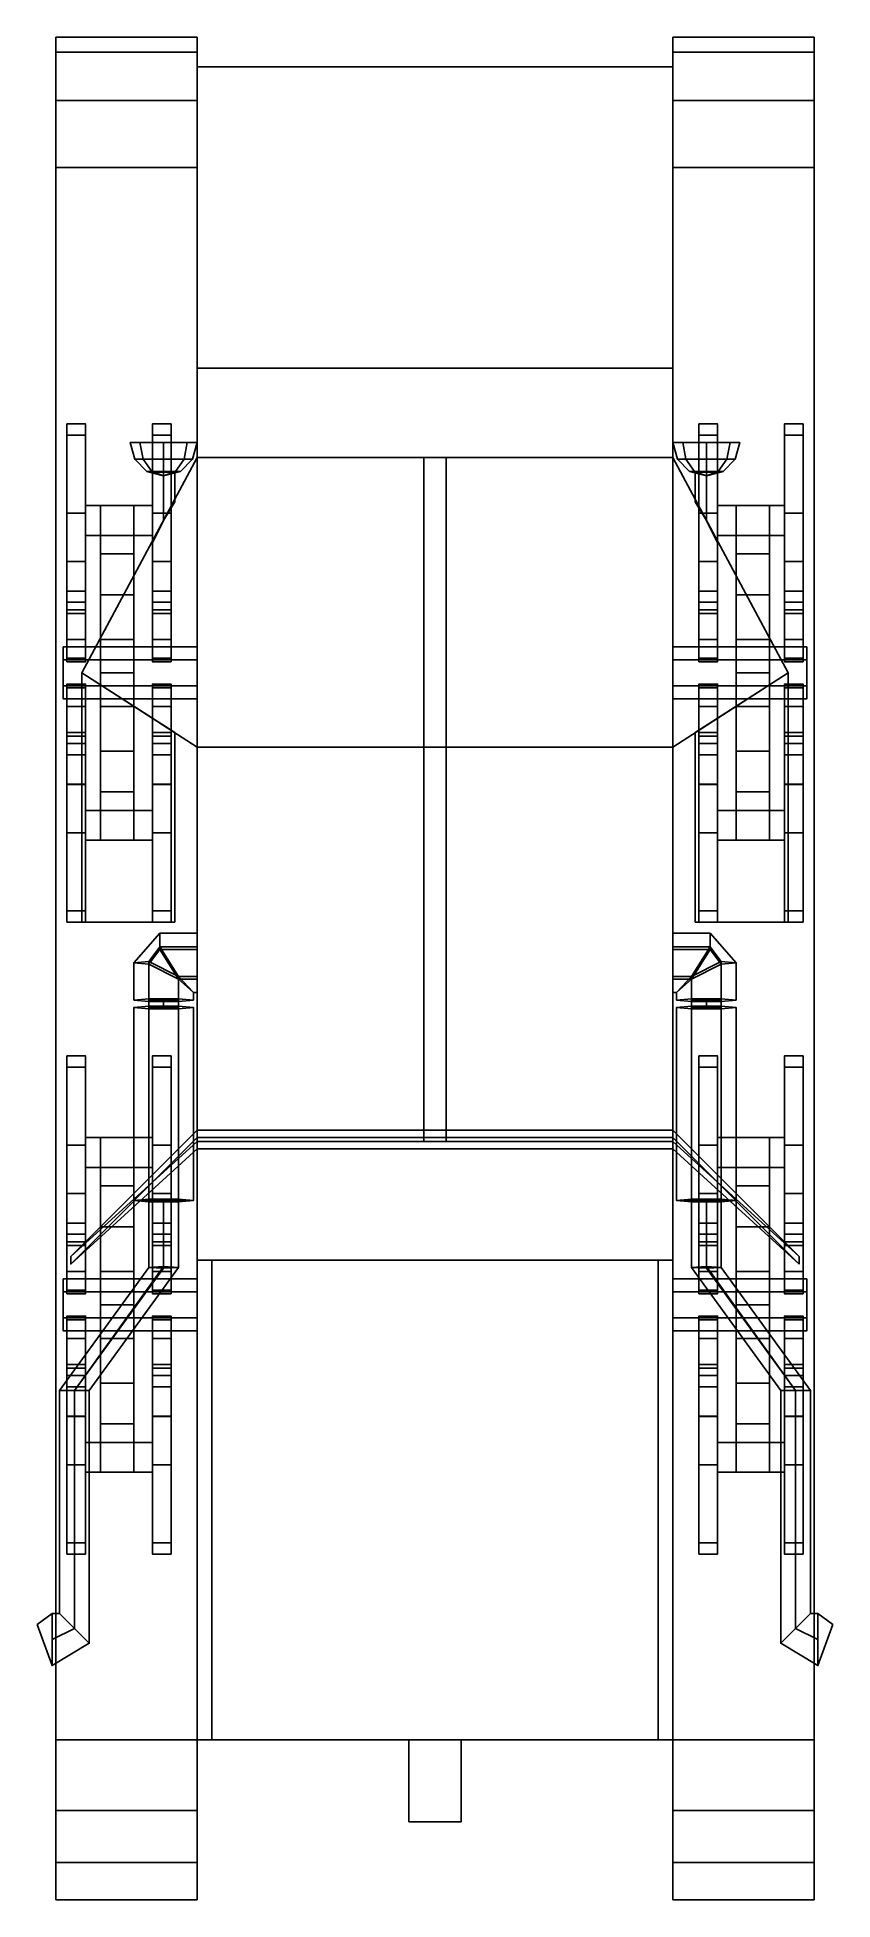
# Model space of a CAD drawing. Extents: x -1.07 to 1.07, y -2.91 to 2.1.
import ezdxf

# ---------------------------------------------------------------- set-up
doc = ezdxf.new("R2010")
doc.units = 0
doc.layers.get('0').update_dxf_attribs({"linetype": 'CONTINUOUS'})
doc.layers.add('BOGEY', color=5, linetype='CONTINUOUS')
doc.layers.add('MUDGUARDS', color=6, linetype='CONTINUOUS')

msp = doc.modelspace()

# ---------------------------------------------------------------- linework, layer by layer
for points in [[(-0.64, 2.02, 0.54), (-0.64, 1.21, 0.35), (-0.64, 1.21, 1.1), (-0.64, 2.02, 0.81)], [(-0.64, 2.02, 0.81), (-0.64, 1.21, 1.1), (0.64, 1.21, 1.1), (0.64, 2.02, 0.81)], [(0.64, 2.02, 0.81), (0.64, 2.02, 0.54), (-0.64, 2.02, 0.54), (-0.64, 2.02, 0.81)], [(0.64, 2.02, 0.54), (0.64, 1.21, 0.35), (-0.64, 1.21, 0.35), (-0.64, 2.02, 0.54)], [(0.64, 1.21, 1.1), (0.64, 1.21, 0.35), (0.64, 2.02, 0.54), (0.64, 2.02, 0.81)], [(0.64, 1.21, 0.35), (0.64, -2.48, 0.35), (-0.64, -2.48, 0.35), (-0.64, 1.21, 0.35)], [(-0.64, 0.97, 1.23), (-0.64, 1.21, 1.1), (-0.64, 1.21, 0.35), (-0.64, 0.97, 0.35)], [(0.64, 0.97, 1.23), (0.64, 1.21, 1.1), (-0.64, 1.21, 1.1), (-0.64, 0.97, 1.23)], [(0.64, 1.21, 0.35), (0.64, 1.21, 1.1), (0.64, 0.97, 1.23), (0.64, 0.97, 0.35)], [(-0.8079, 0.965, 1.13), (-0.82, 1.01, 1.13), (-0.7936, 1.01, 1.0664), (-0.7851, 0.965, 1.0749)], [(-0.7851, 0.965, 1.1851), (-0.7936, 1.01, 1.1936), (-0.82, 1.01, 1.13), (-0.8079, 0.965, 1.13)], [(-0.73, 1.01, 1.22), (-0.6664, 1.01, 1.1936), (-0.82, 1.01, 1.13), (-0.7936, 1.01, 1.1936)], [(-0.6664, 1.01, 1.1936), (-0.64, 1.01, 1.13), (-0.7936, 1.01, 1.0664), (-0.82, 1.01, 1.13)], [(-0.7851, 0.965, 1.0749), (-0.7936, 1.01, 1.0664), (-0.73, 1.01, 1.04), (-0.73, 0.965, 1.0521)], [(-0.73, 0.965, 1.2079), (-0.73, 1.01, 1.22), (-0.7936, 1.01, 1.1936), (-0.7851, 0.965, 1.1851)], [(-0.64, 1.01, 1.13), (-0.6664, 1.01, 1.0664), (-0.73, 1.01, 1.04), (-0.7936, 1.01, 1.0664)], [(-0.73, 0.965, 1.0521), (-0.73, 1.01, 1.04), (-0.6664, 1.01, 1.0664), (-0.6749, 0.965, 1.0749)], [(-0.6749, 0.965, 1.1851), (-0.6664, 1.01, 1.1936), (-0.73, 1.01, 1.22), (-0.73, 0.965, 1.2079)], [(-0.6749, 0.965, 1.0749), (-0.6664, 1.01, 1.0664), (-0.64, 1.01, 1.13), (-0.6521, 0.965, 1.13)], [(-0.6521, 0.965, 1.13), (-0.64, 1.01, 1.13), (-0.6664, 1.01, 1.1936), (-0.6749, 0.965, 1.1851)], [(0.73, 1.01, 1.22), (0.7936, 1.01, 1.1936), (0.64, 1.01, 1.13), (0.6664, 1.01, 1.1936)], [(0.7936, 1.01, 1.1936), (0.82, 1.01, 1.13), (0.6664, 1.01, 1.0664), (0.64, 1.01, 1.13)], [(0.6749, 0.965, 1.1851), (0.6664, 1.01, 1.1936), (0.64, 1.01, 1.13), (0.6521, 0.965, 1.13)], [(0.6521, 0.965, 1.13), (0.64, 1.01, 1.13), (0.6664, 1.01, 1.0664), (0.6749, 0.965, 1.0749)], [(0.73, 0.965, 1.2079), (0.73, 1.01, 1.22), (0.6664, 1.01, 1.1936), (0.6749, 0.965, 1.1851)], [(0.82, 1.01, 1.13), (0.7936, 1.01, 1.0664), (0.73, 1.01, 1.04), (0.6664, 1.01, 1.0664)], [(0.6749, 0.965, 1.0749), (0.6664, 1.01, 1.0664), (0.73, 1.01, 1.04), (0.73, 0.965, 1.0521)], [(0.7851, 0.965, 1.1851), (0.7936, 1.01, 1.1936), (0.73, 1.01, 1.22), (0.73, 0.965, 1.2079)], [(0.73, 0.965, 1.0521), (0.73, 1.01, 1.04), (0.7936, 1.01, 1.0664), (0.7851, 0.965, 1.0749)], [(0.8079, 0.965, 1.13), (0.82, 1.01, 1.13), (0.7936, 1.01, 1.1936), (0.7851, 0.965, 1.1851)], [(0.7851, 0.965, 1.0749), (0.7936, 1.01, 1.0664), (0.82, 1.01, 1.13), (0.8079, 0.965, 1.13)], [(-0.95, 0.39, 1.2), (-0.64, 0.97, 1.23), (-0.64, 0.97, 1.05), (-0.95, 0.39, 1.01)], [(-0.95, 0.39, 1.2), (-0.64, 0.19, 1.2), (-0.64, 0.19, 1.2), (-0.64, 0.97, 1.23)], [(-0.775, 0.9321, 1.13), (-0.8079, 0.965, 1.13), (-0.7851, 0.965, 1.0749), (-0.7618, 0.9321, 1.0982)], [(-0.7618, 0.9321, 1.1618), (-0.7851, 0.965, 1.1851), (-0.8079, 0.965, 1.13), (-0.775, 0.9321, 1.13)], [(-0.7618, 0.9321, 1.0982), (-0.7851, 0.965, 1.0749), (-0.73, 0.965, 1.0521), (-0.73, 0.9321, 1.085)], [(-0.73, 0.9321, 1.175), (-0.73, 0.965, 1.2079), (-0.7851, 0.965, 1.1851), (-0.7618, 0.9321, 1.1618)], [(-0.73, 0.9321, 1.085), (-0.73, 0.965, 1.0521), (-0.6749, 0.965, 1.0749), (-0.6982, 0.9321, 1.0982)], [(-0.6982, 0.9321, 1.1618), (-0.6749, 0.965, 1.1851), (-0.73, 0.965, 1.2079), (-0.73, 0.9321, 1.175)], [(-0.6982, 0.9321, 1.0982), (-0.6749, 0.965, 1.0749), (-0.6521, 0.965, 1.13), (-0.685, 0.9321, 1.13)], [(-0.685, 0.9321, 1.13), (-0.6521, 0.965, 1.13), (-0.6749, 0.965, 1.1851), (-0.6982, 0.9321, 1.1618)], [(-0.64, -1.19, 0.92), (-0.64, 0.97, 1.05), (-0.64, 0.97, 0.35), (-0.64, -1.19, 0.35)], [(-0.03, 0.19, 1.29), (-0.03, 0.97, 1.25), (-0.64, 0.97, 1.23), (-0.64, 0.19, 1.2)], [(0.03, 0.97, 1.25), (0.64, 0.97, 1.23), (-0.64, 0.97, 1.23), (-0.03, 0.97, 1.25)], [(0.03, 0.19, 1.29), (0.03, 0.97, 1.25), (-0.03, 0.97, 1.25), (-0.03, 0.19, 1.29)], [(0.64, 0.97, 1.23), (0.03, 0.97, 1.25), (0.03, 0.19, 1.29), (0.64, 0.19, 1.2)], [(0.64, 0.97, 0.35), (0.64, 0.97, 1.05), (0.64, -1.19, 0.92), (0.64, -1.19, 0.35)], [(0.64, 0.97, 1.05), (0.64, 0.97, 1.23), (0.95, 0.39, 1.2), (0.95, 0.39, 1.01)], [(0.64, 0.97, 1.23), (0.64, 0.97, 1.23), (0.64, 0.19, 1.2), (0.95, 0.39, 1.2)], [(0.6982, 0.9321, 1.1618), (0.6749, 0.965, 1.1851), (0.6521, 0.965, 1.13), (0.685, 0.9321, 1.13)], [(0.685, 0.9321, 1.13), (0.6521, 0.965, 1.13), (0.6749, 0.965, 1.0749), (0.6982, 0.9321, 1.0982)], [(0.73, 0.9321, 1.175), (0.73, 0.965, 1.2079), (0.6749, 0.965, 1.1851), (0.6982, 0.9321, 1.1618)], [(0.6982, 0.9321, 1.0982), (0.6749, 0.965, 1.0749), (0.73, 0.965, 1.0521), (0.73, 0.9321, 1.085)], [(0.7618, 0.9321, 1.1618), (0.7851, 0.965, 1.1851), (0.73, 0.965, 1.2079), (0.73, 0.9321, 1.175)], [(0.73, 0.9321, 1.085), (0.73, 0.965, 1.0521), (0.7851, 0.965, 1.0749), (0.7618, 0.9321, 1.0982)], [(0.775, 0.9321, 1.13), (0.8079, 0.965, 1.13), (0.7851, 0.965, 1.1851), (0.7618, 0.9321, 1.1618)], [(0.7618, 0.9321, 1.0982), (0.7851, 0.965, 1.0749), (0.8079, 0.965, 1.13), (0.775, 0.9321, 1.13)], [(-0.73, 0.92, 1.13), (-0.775, 0.9321, 1.13), (-0.7618, 0.9321, 1.0982), (-0.73, 0.92, 1.13)], [(-0.73, 0.92, 1.13), (-0.7618, 0.9321, 1.1618), (-0.775, 0.9321, 1.13), (-0.73, 0.92, 1.13)], [(-0.73, 0.92, 1.13), (-0.7618, 0.9321, 1.0982), (-0.73, 0.9321, 1.085), (-0.73, 0.92, 1.13)], [(-0.73, 0.92, 1.13), (-0.73, 0.9321, 1.175), (-0.7618, 0.9321, 1.1618), (-0.73, 0.92, 1.13)], [(-0.73, 0.93, 1.16), (-0.76, 0.93, 1.13), (-0.76, 0.74, 1.13), (-0.73, 0.8, 1.16)], [(-0.76, 0.93, 1.13), (-0.73, 0.93, 1.1), (-0.73, 0.8, 1.1), (-0.76, 0.74, 1.13)], [(-0.73, 0.92, 1.13), (-0.73, 0.9321, 1.085), (-0.6982, 0.9321, 1.0982), (-0.73, 0.92, 1.13)], [(-0.73, 0.92, 1.13), (-0.6982, 0.9321, 1.0982), (-0.685, 0.9321, 1.13), (-0.73, 0.92, 1.13)], [(-0.73, 0.92, 1.13), (-0.685, 0.9321, 1.13), (-0.6982, 0.9321, 1.1618), (-0.73, 0.92, 1.13)], [(-0.73, 0.92, 1.13), (-0.6982, 0.9321, 1.1618), (-0.73, 0.9321, 1.175), (-0.73, 0.92, 1.13)], [(-0.7, 0.93, 1.13), (-0.73, 0.93, 1.16), (-0.73, 0.8, 1.16), (-0.7, 0.85, 1.13)], [(-0.73, 0.93, 1.1), (-0.7, 0.93, 1.13), (-0.7, 0.85, 1.13), (-0.73, 0.8, 1.1)], [(0.73, 0.92, 1.13), (0.6982, 0.9321, 1.1618), (0.685, 0.9321, 1.13), (0.73, 0.92, 1.13)], [(0.73, 0.92, 1.13), (0.685, 0.9321, 1.13), (0.6982, 0.9321, 1.0982), (0.73, 0.92, 1.13)], [(0.73, 0.92, 1.13), (0.73, 0.9321, 1.175), (0.6982, 0.9321, 1.1618), (0.73, 0.92, 1.13)], [(0.73, 0.92, 1.13), (0.6982, 0.9321, 1.0982), (0.73, 0.9321, 1.085), (0.73, 0.92, 1.13)], [(0.73, 0.93, 1.16), (0.7, 0.93, 1.13), (0.7, 0.85, 1.13), (0.73, 0.8, 1.16)], [(0.7, 0.93, 1.13), (0.73, 0.93, 1.1), (0.73, 0.8, 1.1), (0.7, 0.85, 1.13)], [(0.73, 0.92, 1.13), (0.7618, 0.9321, 1.1618), (0.73, 0.9321, 1.175), (0.73, 0.92, 1.13)], [(0.73, 0.92, 1.13), (0.775, 0.9321, 1.13), (0.7618, 0.9321, 1.1618), (0.73, 0.92, 1.13)], [(0.73, 0.92, 1.13), (0.7618, 0.9321, 1.0982), (0.775, 0.9321, 1.13), (0.73, 0.92, 1.13)], [(0.73, 0.92, 1.13), (0.73, 0.9321, 1.085), (0.7618, 0.9321, 1.0982), (0.73, 0.92, 1.13)], [(0.76, 0.93, 1.13), (0.73, 0.93, 1.16), (0.73, 0.8, 1.16), (0.76, 0.74, 1.13)], [(0.73, 0.93, 1.1), (0.76, 0.93, 1.13), (0.76, 0.74, 1.13), (0.73, 0.8, 1.1)], [(-0.64, 0.19, 1.0031), (-0.64, 0.19, 1.2), (-0.95, 0.39, 1.2), (-0.95, 0.39, 1.01)], [(-0.95, 0.39, 1.17), (-0.95, -0.28, 1.15), (-0.7, -0.28, 1.15), (-0.7, 0.23, 1.17)], [(-0.95, 0.39, 1.02), (-0.95, -0.28, 0.98), (-0.95, -0.28, 1.15), (-0.95, 0.39, 1.17)], [(0.95, 0.39, 1.2), (0.64, 0.19, 1.2), (0.64, 0.19, 1.0031), (0.95, 0.39, 1.01)], [(0.7, 0.23, 1.17), (0.7, -0.28, 1.15), (0.95, -0.28, 1.15), (0.95, 0.39, 1.17)], [(0.95, -0.28, 1.15), (0.95, -0.28, 0.98), (0.95, 0.39, 1.02), (0.95, 0.39, 1.17)], [(-0.7, -0.28, 1.15), (-0.7, -0.28, 0.98), (-0.7, 0.23, 1.02), (-0.7, 0.23, 1.17)], [(0.7, 0.23, 1.02), (0.7, -0.28, 0.98), (0.7, -0.28, 1.15), (0.7, 0.23, 1.17)], [(-0.64, -0.84, 1.19), (-0.64, 0.19, 1.2), (-0.64, 0.19, 1.0031), (-0.64, -0.84, 0.9411)], [(-0.03, -0.84, 1.29), (-0.03, 0.19, 1.29), (-0.64, 0.19, 1.2), (-0.64, -0.84, 1.19)], [(0.03, -0.84, 1.29), (0.03, 0.19, 1.29), (-0.03, 0.19, 1.29), (-0.03, -0.84, 1.29)], [(0.64, 0.19, 1.2), (0.03, 0.19, 1.29), (0.03, -0.84, 1.29), (0.64, -0.84, 1.19)], [(0.64, 0.19, 1.0031), (0.64, 0.19, 1.2), (0.64, -0.84, 1.19), (0.64, -0.84, 0.9411)], [(-0.95, -0.28, 1.15), (-0.95, -0.28, 0.98), (-0.7, -0.28, 0.98), (-0.7, -0.28, 1.15)], [(0.7, -0.28, 1.15), (0.7, -0.28, 0.98), (0.95, -0.28, 0.98), (0.95, -0.28, 1.15)], [(-0.74, -0.3537, 1.1313), (-0.74, -0.3101, 1.0642), (-0.81, -0.39, 1.06), (-0.77, -0.3936, 1.1292)], [(-0.74, -0.3101, 1.0642), (-0.74, -0.3464, 0.9929), (-0.77, -0.3864, 0.9908), (-0.81, -0.39, 1.06)], [(-0.74, -0.3464, 0.9929), (-0.69, -0.4263, 0.9887), (-0.69, -0.4263, 0.9887), (-0.77, -0.3864, 0.9908)], [(-0.64, -0.3537, 1.1313), (-0.64, -0.3101, 1.0642), (-0.74, -0.3101, 1.0642), (-0.74, -0.3537, 1.1313)], [(-0.64, -0.3101, 1.0642), (-0.64, -0.3464, 0.9929), (-0.74, -0.3464, 0.9929), (-0.74, -0.3101, 1.0642)], [(-0.64, -0.3464, 0.9929), (-0.64, -0.4263, 0.9887), (-0.69, -0.4263, 0.9887), (-0.74, -0.3464, 0.9929)], [(0.64, -0.3101, 1.0642), (0.64, -0.3537, 1.1313), (0.74, -0.3537, 1.1313), (0.74, -0.3101, 1.0642)], [(0.64, -0.3464, 0.9929), (0.64, -0.3101, 1.0642), (0.74, -0.3101, 1.0642), (0.74, -0.3464, 0.9929)], [(0.64, -0.4263, 0.9887), (0.64, -0.3464, 0.9929), (0.74, -0.3464, 0.9929), (0.69, -0.4263, 0.9887)], [(0.69, -0.4263, 0.9887), (0.74, -0.3464, 0.9929), (0.77, -0.3864, 0.9908), (0.69, -0.4263, 0.9887)], [(0.74, -0.3101, 1.0642), (0.74, -0.3537, 1.1313), (0.77, -0.3936, 1.1292), (0.81, -0.39, 1.06)], [(0.74, -0.3464, 0.9929), (0.74, -0.3101, 1.0642), (0.81, -0.39, 1.06), (0.77, -0.3864, 0.9908)], [(-0.81, -0.39, 1.06), (-0.77, -0.3864, 0.9908), (-0.77, -0.4862, 0.9856), (-0.81, -0.4899, 1.0548)], [(-0.77, -0.3936, 1.1292), (-0.81, -0.39, 1.06), (-0.81, -0.4899, 1.0548), (-0.77, -0.4935, 1.124)], [(-0.69, -0.4336, 1.1271), (-0.74, -0.3537, 1.1313), (-0.77, -0.3936, 1.1292), (-0.69, -0.4336, 1.1271)], [(-0.77, -0.3864, 0.9908), (-0.69, -0.4263, 0.9887), (-0.69, -0.4862, 0.9856), (-0.77, -0.4862, 0.9856)], [(-0.69, -0.4336, 1.1271), (-0.77, -0.3936, 1.1292), (-0.77, -0.4935, 1.124), (-0.69, -0.4935, 1.124)], [(-0.64, -0.4336, 1.1271), (-0.64, -0.3537, 1.1313), (-0.74, -0.3537, 1.1313), (-0.69, -0.4336, 1.1271)], [(0.64, -0.3537, 1.1313), (0.64, -0.4336, 1.1271), (0.69, -0.4336, 1.1271), (0.74, -0.3537, 1.1313)], [(0.74, -0.3537, 1.1313), (0.69, -0.4336, 1.1271), (0.69, -0.4336, 1.1271), (0.77, -0.3936, 1.1292)], [(0.69, -0.4263, 0.9887), (0.77, -0.3864, 0.9908), (0.77, -0.4862, 0.9856), (0.69, -0.4862, 0.9856)], [(0.77, -0.3936, 1.1292), (0.69, -0.4336, 1.1271), (0.69, -0.4935, 1.124), (0.77, -0.4935, 1.124)], [(0.77, -0.3864, 0.9908), (0.81, -0.39, 1.06), (0.81, -0.4899, 1.0548), (0.77, -0.4862, 0.9856)], [(0.81, -0.39, 1.06), (0.77, -0.3936, 1.1292), (0.77, -0.4935, 1.124), (0.81, -0.4899, 1.0548)], [(-0.64, -0.4263, 0.9887), (-0.64, -0.4699, 1.0558), (-0.65, -0.4699, 1.0558), (-0.69, -0.4263, 0.9887)], [(-0.69, -0.4263, 0.9887), (-0.65, -0.4699, 1.0558), (-0.65, -0.4899, 1.0548), (-0.69, -0.4862, 0.9856)], [(-0.64, -0.4699, 1.0558), (-0.64, -0.4336, 1.1271), (-0.69, -0.4336, 1.1271), (-0.65, -0.4699, 1.0558)], [(-0.65, -0.4699, 1.0558), (-0.69, -0.4336, 1.1271), (-0.69, -0.4935, 1.124), (-0.65, -0.4899, 1.0548)], [(0.64, -0.4699, 1.0558), (0.64, -0.4263, 0.9887), (0.69, -0.4263, 0.9887), (0.65, -0.4699, 1.0558)], [(0.64, -0.4336, 1.1271), (0.64, -0.4699, 1.0558), (0.65, -0.4699, 1.0558), (0.69, -0.4336, 1.1271)], [(0.65, -0.4699, 1.0558), (0.69, -0.4263, 0.9887), (0.69, -0.4862, 0.9856), (0.65, -0.4899, 1.0548)], [(0.69, -0.4336, 1.1271), (0.65, -0.4699, 1.0558), (0.65, -0.4899, 1.0548), (0.69, -0.4935, 1.124)], [(-0.77, -0.4899, 1.0548), (-0.73, -0.4878, 1.0148), (-0.73, -0.5077, 1.0138), (-0.77, -0.5098, 1.0537)], [(-0.73, -0.492, 1.0947), (-0.77, -0.4899, 1.0548), (-0.77, -0.5098, 1.0537), (-0.73, -0.5119, 1.0937)], [(-0.73, -0.4878, 1.0148), (-0.69, -0.4899, 1.0548), (-0.69, -0.5098, 1.0537), (-0.73, -0.5077, 1.0138)], [(-0.69, -0.4899, 1.0548), (-0.73, -0.492, 1.0947), (-0.73, -0.5119, 1.0937), (-0.69, -0.5098, 1.0537)], [(0.69, -0.4899, 1.0548), (0.73, -0.4878, 1.0148), (0.73, -0.5077, 1.0138), (0.69, -0.5098, 1.0537)], [(0.73, -0.492, 1.0947), (0.69, -0.4899, 1.0548), (0.69, -0.5098, 1.0537), (0.73, -0.5119, 1.0937)], [(0.73, -0.4878, 1.0148), (0.77, -0.4899, 1.0548), (0.77, -0.5098, 1.0537), (0.73, -0.5077, 1.0138)], [(0.77, -0.4899, 1.0548), (0.73, -0.492, 1.0947), (0.73, -0.5119, 1.0937), (0.77, -0.5098, 1.0537)], [(-0.81, -0.5098, 1.0537), (-0.77, -0.5062, 0.9845), (-0.77, -1.0255, 0.9573), (-0.81, -1.0291, 1.0265)], [(-0.77, -0.5135, 1.1229), (-0.81, -0.5098, 1.0537), (-0.81, -1.0291, 1.0265), (-0.77, -1.0327, 1.0957)], [(-0.77, -0.5062, 0.9845), (-0.69, -0.5062, 0.9845), (-0.69, -1.0255, 0.9573), (-0.77, -1.0255, 0.9573)], [(-0.69, -0.5135, 1.1229), (-0.77, -0.5135, 1.1229), (-0.77, -1.0327, 1.0957), (-0.69, -1.0327, 1.0957)], [(-0.69, -0.5062, 0.9845), (-0.65, -0.5098, 1.0537), (-0.65, -1.0291, 1.0265), (-0.69, -1.0255, 0.9573)], [(-0.65, -0.5098, 1.0537), (-0.69, -0.5135, 1.1229), (-0.69, -1.0327, 1.0957), (-0.65, -1.0291, 1.0265)], [(0.65, -0.5098, 1.0537), (0.69, -0.5062, 0.9845), (0.69, -1.0255, 0.9573), (0.65, -1.0291, 1.0265)], [(0.69, -0.5135, 1.1229), (0.65, -0.5098, 1.0537), (0.65, -1.0291, 1.0265), (0.69, -1.0327, 1.0957)], [(0.69, -0.5062, 0.9845), (0.77, -0.5062, 0.9845), (0.77, -1.0255, 0.9573), (0.69, -1.0255, 0.9573)], [(0.77, -0.5135, 1.1229), (0.69, -0.5135, 1.1229), (0.69, -1.0327, 1.0957), (0.77, -1.0327, 1.0957)], [(0.77, -0.5062, 0.9845), (0.81, -0.5098, 1.0537), (0.81, -1.0291, 1.0265), (0.77, -1.0255, 0.9573)], [(0.81, -0.5098, 1.0537), (0.77, -0.5135, 1.1229), (0.77, -1.0327, 1.0957), (0.81, -1.0291, 1.0265)], [(-0.64, -0.87, 1.37), (-0.64, -0.84, 1.19), (-0.98, -1.18, 1.19), (-0.98, -1.18, 1.37)], [(-0.64, -0.84, 1.19), (-0.64, -0.84, 0.9411), (-0.98, -1.18, 0.92), (-0.98, -1.18, 1.19)], [(0.64, -0.84, 1.19), (0.03, -0.84, 1.29), (-0.03, -0.84, 1.29), (-0.64, -0.84, 1.19)], [(-0.03, -0.87, 1.37), (-0.03, -0.84, 1.29), (-0.64, -0.84, 1.19), (-0.64, -0.87, 1.37)], [(0.03, -0.87, 1.37), (0.03, -0.84, 1.29), (-0.03, -0.84, 1.29), (-0.03, -0.87, 1.37)], [(0.64, -0.87, 1.37), (0.64, -0.84, 1.19), (0.03, -0.84, 1.29), (0.03, -0.87, 1.37)], [(0.98, -1.18, 1.37), (0.98, -1.18, 1.19), (0.64, -0.84, 1.19), (0.64, -0.87, 1.37)], [(0.98, -1.18, 1.19), (0.98, -1.18, 0.92), (0.64, -0.84, 0.9411), (0.64, -0.84, 1.19)], [(-0.64, -0.86, 1.19), (-0.64, -0.89, 1.37), (-0.98, -1.2, 1.37), (-0.98, -1.2, 1.19)], [(-0.64, -0.86, 0.9411), (-0.64, -0.86, 1.19), (-0.98, -1.2, 1.19), (-0.98, -1.2, 0.92)], [(-0.64, -0.89, 1.37), (-0.64, -0.87, 1.37), (-0.98, -1.18, 1.37), (-0.98, -1.2, 1.37)], [(0.64, -1.19, 0.92), (0.64, -0.86, 0.9411), (-0.64, -0.86, 0.9411), (-0.64, -1.19, 0.92)], [(0.64, -0.86, 0.9411), (0.64, -0.86, 1.19), (-0.64, -0.86, 1.19), (-0.64, -0.86, 0.9411)], [(0.64, -0.86, 1.19), (0.64, -0.89, 1.37), (-0.64, -0.89, 1.37), (-0.64, -0.86, 1.19)], [(0.64, -0.89, 1.37), (0.64, -0.87, 1.37), (-0.64, -0.87, 1.37), (-0.64, -0.89, 1.37)], [(0.98, -1.2, 1.19), (0.98, -1.2, 1.37), (0.64, -0.89, 1.37), (0.64, -0.86, 1.19)], [(0.98, -1.2, 0.92), (0.98, -1.2, 1.19), (0.64, -0.86, 1.19), (0.64, -0.86, 0.9411)], [(0.98, -1.2, 1.37), (0.98, -1.18, 1.37), (0.64, -0.87, 1.37), (0.64, -0.89, 1.37)], [(-0.65, -1.0291, 1.0265), (-0.81, -1.0291, 1.0265), (-0.77, -1.0255, 0.9573), (-0.69, -1.0255, 0.9573)], [(-0.69, -1.0327, 1.0957), (-0.77, -1.0327, 1.0957), (-0.81, -1.0291, 1.0265), (-0.65, -1.0291, 1.0265)], [(-0.77, -1.0291, 1.0265), (-0.73, -1.027, 0.9866), (-0.73, -1.2068, 0.9771), (-0.77, -1.2089, 1.0171)], [(-0.73, -1.0312, 1.0665), (-0.77, -1.0291, 1.0265), (-0.77, -1.2089, 1.0171), (-0.73, -1.211, 1.057)], [(-0.73, -1.027, 0.9866), (-0.69, -1.0291, 1.0265), (-0.69, -1.2089, 1.0171), (-0.73, -1.2068, 0.9771)], [(-0.69, -1.0291, 1.0265), (-0.73, -1.0312, 1.0665), (-0.73, -1.211, 1.057), (-0.69, -1.2089, 1.0171)], [(0.81, -1.0291, 1.0265), (0.65, -1.0291, 1.0265), (0.69, -1.0255, 0.9573), (0.77, -1.0255, 0.9573)], [(0.77, -1.0327, 1.0957), (0.69, -1.0327, 1.0957), (0.65, -1.0291, 1.0265), (0.81, -1.0291, 1.0265)], [(0.69, -1.0291, 1.0265), (0.73, -1.027, 0.9866), (0.73, -1.2068, 0.9771), (0.69, -1.2089, 1.0171)], [(0.73, -1.0312, 1.0665), (0.69, -1.0291, 1.0265), (0.69, -1.2089, 1.0171), (0.73, -1.211, 1.057)], [(0.73, -1.027, 0.9866), (0.77, -1.0291, 1.0265), (0.77, -1.2089, 1.0171), (0.73, -1.2068, 0.9771)], [(0.77, -1.0291, 1.0265), (0.73, -1.0312, 1.0665), (0.73, -1.211, 1.057), (0.77, -1.2089, 1.0171)], [(-0.98, -1.2, 1.19), (-0.98, -1.2, 1.37), (-0.98, -1.18, 1.37), (-0.98, -1.18, 1.19)], [(-0.98, -1.2, 0.92), (-0.98, -1.2, 1.19), (-0.98, -1.18, 1.19), (-0.98, -1.18, 0.92)], [(-0.6, -2.48, 0.81), (-0.6, -1.19, 0.92), (-0.64, -1.19, 0.92), (-0.64, -2.48, 0.81)], [(-0.64, -2.48, 0.81), (-0.64, -1.19, 0.92), (-0.64, -1.19, 0.35), (-0.64, -2.48, 0.35)], [(-0.6, -1.19, 0.67), (-0.6, -2.48, 0.67), (0.6, -2.48, 0.67), (0.6, -1.19, 0.67)], [(0.6, -1.19, 0.67), (0.6, -1.19, 0.92), (-0.6, -1.19, 0.92), (-0.6, -1.19, 0.67)], [(-0.6, -1.19, 0.67), (-0.6, -1.19, 0.92), (-0.6, -2.48, 0.81), (-0.6, -2.48, 0.67)], [(0.6, -2.48, 0.81), (0.6, -1.19, 0.92), (0.6, -1.19, 0.67), (0.6, -2.48, 0.67)], [(0.64, -2.48, 0.81), (0.64, -1.19, 0.92), (0.6, -1.19, 0.92), (0.6, -2.48, 0.81)], [(0.64, -1.19, 0.35), (0.64, -1.19, 0.92), (0.64, -2.48, 0.81), (0.64, -2.48, 0.35)], [(0.98, -1.2, 1.37), (0.98, -1.2, 1.19), (0.98, -1.18, 1.19), (0.98, -1.18, 1.37)], [(0.98, -1.2, 1.19), (0.98, -1.2, 0.92), (0.98, -1.18, 0.92), (0.98, -1.18, 1.19)], [(-0.77, -1.2089, 1.0171), (-0.73, -1.2068, 0.9771), (-0.97, -1.54, 0.9), (-1.01, -1.54, 0.94)], [(-0.73, -1.211, 1.057), (-0.77, -1.2089, 1.0171), (-1.01, -1.54, 0.94), (-0.97, -1.54, 0.98)], [(-0.73, -1.2068, 0.9771), (-0.69, -1.2089, 1.0171), (-0.93, -1.54, 0.94), (-0.97, -1.54, 0.9)], [(-0.69, -1.2089, 1.0171), (-0.73, -1.211, 1.057), (-0.97, -1.54, 0.98), (-0.93, -1.54, 0.94)], [(0.69, -1.2089, 1.0171), (0.73, -1.2068, 0.9771), (0.97, -1.54, 0.9), (0.93, -1.54, 0.94)], [(0.73, -1.211, 1.057), (0.69, -1.2089, 1.0171), (0.93, -1.54, 0.94), (0.97, -1.54, 0.98)], [(0.73, -1.2068, 0.9771), (0.77, -1.2089, 1.0171), (1.01, -1.54, 0.94), (0.97, -1.54, 0.9)], [(0.77, -1.2089, 1.0171), (0.73, -1.211, 1.057), (0.97, -1.54, 0.98), (1.01, -1.54, 0.94)], [(-0.97, -1.54, 0.98), (-1.01, -1.54, 0.94), (-1.01, -2.14, 0.9), (-0.97, -2.18, 0.94)], [(-1.01, -1.54, 0.94), (-0.97, -1.54, 0.9), (-0.97, -2.18, 0.86), (-1.01, -2.14, 0.9)], [(-0.93, -1.54, 0.94), (-0.97, -1.54, 0.98), (-0.97, -2.18, 0.94), (-0.93, -2.22, 0.9)], [(-0.97, -1.54, 0.9), (-0.93, -1.54, 0.94), (-0.93, -2.22, 0.9), (-0.97, -2.18, 0.86)], [(0.97, -1.54, 0.98), (0.93, -1.54, 0.94), (0.93, -2.22, 0.9), (0.97, -2.18, 0.94)], [(0.93, -1.54, 0.94), (0.97, -1.54, 0.9), (0.97, -2.18, 0.86), (0.93, -2.22, 0.9)], [(1.01, -1.54, 0.94), (0.97, -1.54, 0.98), (0.97, -2.18, 0.94), (1.01, -2.14, 0.9)], [(0.97, -1.54, 0.9), (1.01, -1.54, 0.94), (1.01, -2.14, 0.9), (0.97, -2.18, 0.86)], [(-1.03, -2.21, 0.85), (-1.03, -2.28, 0.9), (-1.07, -2.17, 1), (-1.03, -2.14, 0.9)], [(-1.03, -2.14, 0.9), (-1.03, -2.21, 0.96), (-0.97, -2.18, 0.94), (-1.01, -2.14, 0.9)], [(-1.03, -2.21, 0.85), (-1.03, -2.14, 0.9), (-1.01, -2.14, 0.9), (-0.97, -2.18, 0.86)], [(1.01, -2.14, 0.9), (0.97, -2.18, 0.94), (1.03, -2.21, 0.96), (1.03, -2.14, 0.9)], [(0.97, -2.18, 0.86), (1.01, -2.14, 0.9), (1.03, -2.14, 0.9), (1.03, -2.21, 0.85)], [(1.03, -2.14, 0.9), (1.07, -2.17, 1), (1.03, -2.28, 0.9), (1.03, -2.21, 0.85)], [(-1.03, -2.21, 0.96), (-1.03, -2.28, 0.9), (-0.93, -2.22, 0.9), (-0.97, -2.18, 0.94)], [(-1.03, -2.28, 0.9), (-1.03, -2.21, 0.85), (-0.97, -2.18, 0.86), (-0.93, -2.22, 0.9)], [(0.97, -2.18, 0.94), (0.93, -2.22, 0.9), (1.03, -2.28, 0.9), (1.03, -2.21, 0.96)], [(0.93, -2.22, 0.9), (0.97, -2.18, 0.86), (1.03, -2.21, 0.85), (1.03, -2.28, 0.9)], [(-0.6, -2.48, 0.67), (-0.64, -2.48, 0.35), (0.64, -2.48, 0.35), (0.6, -2.48, 0.67)], [(-0.6, -2.48, 0.67), (-0.6, -2.48, 0.81), (-0.64, -2.48, 0.81), (-0.64, -2.48, 0.35)], [(-0.07, -2.48, 0.35), (-0.07, -2.7, 0.35), (-0.07, -2.7, 0.53), (-0.07, -2.48, 0.53)], [(-0.07, -2.48, 0.53), (-0.07, -2.7, 0.53), (0.07, -2.7, 0.53), (0.07, -2.48, 0.53)], [(0.07, -2.48, 0.35), (0.07, -2.7, 0.35), (-0.07, -2.7, 0.35), (-0.07, -2.48, 0.35)], [(0.07, -2.7, 0.53), (0.07, -2.7, 0.35), (0.07, -2.48, 0.35), (0.07, -2.48, 0.53)], [(0.64, -2.48, 0.35), (0.64, -2.48, 0.81), (0.6, -2.48, 0.81), (0.6, -2.48, 0.67)], [(-0.07, -2.7, 0.53), (-0.07, -2.7, 0.35), (0.07, -2.7, 0.35), (0.07, -2.7, 0.53)]]:
    msp.add_3dface(points)
at = {"layer": 'BOGEY'}
for points in [[(-0.99, 1.06, 0.18), (-0.99, 1.03, 0.16), (-0.99, 1.03, 0.25), (-0.99, 1.06, 0.23)], [(-0.94, 1.06, 0.23), (-0.94, 1.06, 0.18), (-0.99, 1.06, 0.18), (-0.99, 1.06, 0.23)], [(-0.94, 1.06, 0.18), (-0.94, 1.03, 0.16), (-0.99, 1.03, 0.16), (-0.99, 1.06, 0.18)], [(-0.99, 1.06, 0.23), (-0.99, 1.03, 0.25), (-0.94, 1.03, 0.25), (-0.94, 1.06, 0.23)], [(-0.94, 1.03, 0.25), (-0.94, 1.03, 0.16), (-0.94, 1.06, 0.18), (-0.94, 1.06, 0.23)], [(-0.71, 1.06, 0.23), (-0.71, 1.06, 0.18), (-0.76, 1.06, 0.18), (-0.76, 1.06, 0.23)], [(-0.76, 1.06, 0.18), (-0.76, 1.03, 0.16), (-0.76, 1.03, 0.25), (-0.76, 1.06, 0.23)], [(-0.71, 1.06, 0.18), (-0.71, 1.03, 0.16), (-0.76, 1.03, 0.16), (-0.76, 1.06, 0.18)], [(-0.76, 1.06, 0.23), (-0.76, 1.03, 0.25), (-0.71, 1.03, 0.25), (-0.71, 1.06, 0.23)], [(-0.71, 1.03, 0.25), (-0.71, 1.03, 0.16), (-0.71, 1.06, 0.18), (-0.71, 1.06, 0.23)], [(0.71, 1.06, 0.18), (0.71, 1.03, 0.16), (0.71, 1.03, 0.25), (0.71, 1.06, 0.23)], [(0.76, 1.06, 0.23), (0.76, 1.06, 0.18), (0.71, 1.06, 0.18), (0.71, 1.06, 0.23)], [(0.76, 1.06, 0.18), (0.76, 1.03, 0.16), (0.71, 1.03, 0.16), (0.71, 1.06, 0.18)], [(0.71, 1.06, 0.23), (0.71, 1.03, 0.25), (0.76, 1.03, 0.25), (0.76, 1.06, 0.23)], [(0.76, 1.03, 0.25), (0.76, 1.03, 0.16), (0.76, 1.06, 0.18), (0.76, 1.06, 0.23)], [(0.99, 1.06, 0.23), (0.99, 1.06, 0.18), (0.94, 1.06, 0.18), (0.94, 1.06, 0.23)], [(0.94, 1.06, 0.18), (0.94, 1.03, 0.16), (0.94, 1.03, 0.25), (0.94, 1.06, 0.23)], [(0.99, 1.06, 0.18), (0.99, 1.03, 0.16), (0.94, 1.03, 0.16), (0.94, 1.06, 0.18)], [(0.94, 1.06, 0.23), (0.94, 1.03, 0.25), (0.99, 1.03, 0.25), (0.99, 1.06, 0.23)], [(0.99, 1.03, 0.25), (0.99, 1.03, 0.16), (0.99, 1.06, 0.18), (0.99, 1.06, 0.23)], [(-0.99, 1.03, 0.16), (-0.99, 0.58, 0.16), (-0.99, 0.58, 0.25), (-0.99, 1.03, 0.25)], [(-0.94, 1.03, 0.16), (-0.94, 0.58, 0.16), (-0.99, 0.58, 0.16), (-0.99, 1.03, 0.16)], [(-0.99, 1.03, 0.25), (-0.99, 0.58, 0.25), (-0.99, 0.78, 0.34), (-0.99, 0.82, 0.34)], [(-0.94, 0.82, 0.34), (-0.94, 1.03, 0.25), (-0.99, 1.03, 0.25), (-0.99, 0.82, 0.34)], [(-0.94, 0.58, 0.25), (-0.94, 0.58, 0.16), (-0.94, 1.03, 0.16), (-0.94, 1.03, 0.25)], [(-0.94, 0.78, 0.34), (-0.94, 0.58, 0.25), (-0.94, 1.03, 0.25), (-0.94, 0.82, 0.34)], [(-0.76, 1.03, 0.16), (-0.76, 0.58, 0.16), (-0.76, 0.58, 0.25), (-0.76, 1.03, 0.25)], [(-0.71, 1.03, 0.16), (-0.71, 0.58, 0.16), (-0.76, 0.58, 0.16), (-0.76, 1.03, 0.16)], [(-0.71, 0.82, 0.34), (-0.71, 1.03, 0.25), (-0.76, 1.03, 0.25), (-0.76, 0.82, 0.34)], [(-0.76, 1.03, 0.25), (-0.76, 0.58, 0.25), (-0.76, 0.78, 0.34), (-0.76, 0.82, 0.34)], [(-0.71, 0.58, 0.25), (-0.71, 0.58, 0.16), (-0.71, 1.03, 0.16), (-0.71, 1.03, 0.25)], [(-0.71, 0.78, 0.34), (-0.71, 0.58, 0.25), (-0.71, 1.03, 0.25), (-0.71, 0.82, 0.34)], [(0.71, 1.03, 0.16), (0.71, 0.58, 0.16), (0.71, 0.58, 0.25), (0.71, 1.03, 0.25)], [(0.76, 1.03, 0.16), (0.76, 0.58, 0.16), (0.71, 0.58, 0.16), (0.71, 1.03, 0.16)], [(0.76, 0.82, 0.34), (0.76, 1.03, 0.25), (0.71, 1.03, 0.25), (0.71, 0.82, 0.34)], [(0.71, 1.03, 0.25), (0.71, 0.58, 0.25), (0.71, 0.78, 0.34), (0.71, 0.82, 0.34)], [(0.76, 0.58, 0.25), (0.76, 0.58, 0.16), (0.76, 1.03, 0.16), (0.76, 1.03, 0.25)], [(0.76, 0.78, 0.34), (0.76, 0.58, 0.25), (0.76, 1.03, 0.25), (0.76, 0.82, 0.34)], [(0.94, 1.03, 0.16), (0.94, 0.58, 0.16), (0.94, 0.58, 0.25), (0.94, 1.03, 0.25)], [(0.99, 1.03, 0.16), (0.99, 0.58, 0.16), (0.94, 0.58, 0.16), (0.94, 1.03, 0.16)], [(0.94, 1.03, 0.25), (0.94, 0.58, 0.25), (0.94, 0.78, 0.34), (0.94, 0.82, 0.34)], [(0.99, 0.82, 0.34), (0.99, 1.03, 0.25), (0.94, 1.03, 0.25), (0.94, 0.82, 0.34)], [(0.99, 0.58, 0.25), (0.99, 0.58, 0.16), (0.99, 1.03, 0.16), (0.99, 1.03, 0.25)], [(0.99, 0.78, 0.34), (0.99, 0.58, 0.25), (0.99, 1.03, 0.25), (0.99, 0.82, 0.34)], [(-0.99, 0.6895, 0.2993), (-0.99, 0.61, 0.37), (-0.99, 0.69, 0.43), (-0.99, 0.82, 0.34)], [(-0.99, 0.82, 0.34), (-0.99, 0.69, 0.43), (-0.94, 0.69, 0.43), (-0.94, 0.82, 0.34)], [(-0.94, 0.84, 0.27), (-0.94, 0.76, 0.27), (-0.94, 0.76, 0.5), (-0.94, 0.84, 0.5)], [(-0.76, 0.84, 0.5), (-0.76, 0.84, 0.27), (-0.94, 0.84, 0.27), (-0.94, 0.84, 0.5)], [(-0.76, 0.84, 0.27), (-0.76, 0.76, 0.27), (-0.94, 0.76, 0.27), (-0.94, 0.84, 0.27)], [(-0.94, 0.84, 0.5), (-0.94, 0.76, 0.5), (-0.76, 0.76, 0.5), (-0.76, 0.84, 0.5)], [(-0.94, 0.69, 0.43), (-0.94, 0.61, 0.37), (-0.94, 0.6895, 0.2993), (-0.94, 0.82, 0.34)], [(-0.9, 0.84, 0.5), (-0.9, -0.06, 0.5), (-0.9, 0.07, 0.59), (-0.9, 0.71, 0.59)], [(-0.81, 0.71, 0.59), (-0.81, 0.84, 0.5), (-0.9, 0.84, 0.5), (-0.9, 0.71, 0.59)], [(-0.81, 0.07, 0.59), (-0.81, -0.06, 0.5), (-0.81, 0.84, 0.5), (-0.81, 0.71, 0.59)], [(-0.76, 0.76, 0.5), (-0.76, 0.76, 0.27), (-0.76, 0.84, 0.27), (-0.76, 0.84, 0.5)], [(-0.76, 0.6895, 0.2993), (-0.76, 0.61, 0.37), (-0.76, 0.69, 0.43), (-0.76, 0.82, 0.34)], [(-0.76, 0.82, 0.34), (-0.76, 0.69, 0.43), (-0.71, 0.69, 0.43), (-0.71, 0.82, 0.34)], [(-0.71, 0.69, 0.43), (-0.71, 0.61, 0.37), (-0.71, 0.6895, 0.2993), (-0.71, 0.82, 0.34)], [(0.71, 0.82, 0.34), (0.71, 0.69, 0.43), (0.76, 0.69, 0.43), (0.76, 0.82, 0.34)], [(0.71, 0.6895, 0.2993), (0.71, 0.61, 0.37), (0.71, 0.69, 0.43), (0.71, 0.82, 0.34)], [(0.76, 0.84, 0.27), (0.76, 0.76, 0.27), (0.76, 0.76, 0.5), (0.76, 0.84, 0.5)], [(0.94, 0.84, 0.5), (0.94, 0.84, 0.27), (0.76, 0.84, 0.27), (0.76, 0.84, 0.5)], [(0.94, 0.84, 0.27), (0.94, 0.76, 0.27), (0.76, 0.76, 0.27), (0.76, 0.84, 0.27)], [(0.76, 0.84, 0.5), (0.76, 0.76, 0.5), (0.94, 0.76, 0.5), (0.94, 0.84, 0.5)], [(0.76, 0.69, 0.43), (0.76, 0.61, 0.37), (0.76, 0.6895, 0.2993), (0.76, 0.82, 0.34)], [(0.9, 0.71, 0.59), (0.9, 0.84, 0.5), (0.81, 0.84, 0.5), (0.81, 0.71, 0.59)], [(0.81, 0.71, 0.59), (0.81, 0.84, 0.5), (0.81, -0.06, 0.5), (0.81, 0.07, 0.59)], [(0.9, -0.06, 0.5), (0.9, 0.84, 0.5), (0.9, 0.71, 0.59), (0.9, 0.07, 0.59)], [(0.94, 0.76, 0.5), (0.94, 0.76, 0.27), (0.94, 0.84, 0.27), (0.94, 0.84, 0.5)], [(0.94, 0.6895, 0.2993), (0.94, 0.61, 0.37), (0.94, 0.69, 0.43), (0.94, 0.82, 0.34)], [(0.94, 0.82, 0.34), (0.94, 0.69, 0.43), (0.99, 0.69, 0.43), (0.99, 0.82, 0.34)], [(0.99, 0.69, 0.43), (0.99, 0.61, 0.37), (0.99, 0.6895, 0.2993), (0.99, 0.82, 0.34)], [(-0.94, 0.76, 0.5), (-0.94, 0.76, 0.27), (-0.76, 0.76, 0.27), (-0.76, 0.76, 0.5)], [(-0.81, 0.76, 0.5), (-0.81, 0.39, 0.5), (-0.9, 0.39, 0.5), (-0.9, 0.76, 0.5)], [(0.76, 0.76, 0.5), (0.76, 0.76, 0.27), (0.94, 0.76, 0.27), (0.94, 0.76, 0.5)], [(0.9, 0.76, 0.5), (0.9, 0.39, 0.5), (0.81, 0.39, 0.5), (0.81, 0.76, 0.5)], [(-0.9, 0.71, 0.59), (-0.9, 0.6, 0.59), (-0.81, 0.6, 0.59), (-0.81, 0.71, 0.59)], [(0.81, 0.71, 0.59), (0.81, 0.6, 0.59), (0.9, 0.6, 0.59), (0.9, 0.71, 0.59)], [(-0.99, 0.61, 0.37), (-0.99, 0.48, 0.4), (-0.99, 0.56, 0.47), (-0.99, 0.69, 0.43)], [(-0.99, 0.69, 0.43), (-0.99, 0.56, 0.47), (-0.94, 0.56, 0.47), (-0.94, 0.69, 0.43)], [(-0.99, 0.6895, 0.2993), (-0.99, 0.58, 0.25), (-0.94, 0.58, 0.25), (-0.94, 0.6895, 0.2993)], [(-0.94, 0.6895, 0.2993), (-0.94, 0.61, 0.37), (-0.99, 0.61, 0.37), (-0.99, 0.6895, 0.2993)], [(-0.94, 0.56, 0.47), (-0.94, 0.48, 0.4), (-0.94, 0.61, 0.37), (-0.94, 0.69, 0.43)], [(-0.76, 0.61, 0.37), (-0.76, 0.48, 0.4), (-0.76, 0.56, 0.47), (-0.76, 0.69, 0.43)], [(-0.76, 0.69, 0.43), (-0.76, 0.56, 0.47), (-0.71, 0.56, 0.47), (-0.71, 0.69, 0.43)], [(-0.76, 0.6895, 0.2993), (-0.76, 0.58, 0.25), (-0.71, 0.58, 0.25), (-0.71, 0.6895, 0.2993)], [(-0.71, 0.6895, 0.2993), (-0.71, 0.61, 0.37), (-0.76, 0.61, 0.37), (-0.76, 0.6895, 0.2993)], [(-0.71, 0.56, 0.47), (-0.71, 0.48, 0.4), (-0.71, 0.61, 0.37), (-0.71, 0.69, 0.43)], [(0.71, 0.61, 0.37), (0.71, 0.48, 0.4), (0.71, 0.56, 0.47), (0.71, 0.69, 0.43)], [(0.71, 0.69, 0.43), (0.71, 0.56, 0.47), (0.76, 0.56, 0.47), (0.76, 0.69, 0.43)], [(0.71, 0.6895, 0.2993), (0.71, 0.58, 0.25), (0.76, 0.58, 0.25), (0.76, 0.6895, 0.2993)], [(0.76, 0.6895, 0.2993), (0.76, 0.61, 0.37), (0.71, 0.61, 0.37), (0.71, 0.6895, 0.2993)], [(0.76, 0.56, 0.47), (0.76, 0.48, 0.4), (0.76, 0.61, 0.37), (0.76, 0.69, 0.43)], [(0.94, 0.61, 0.37), (0.94, 0.48, 0.4), (0.94, 0.56, 0.47), (0.94, 0.69, 0.43)], [(0.94, 0.69, 0.43), (0.94, 0.56, 0.47), (0.99, 0.56, 0.47), (0.99, 0.69, 0.43)], [(0.94, 0.6895, 0.2993), (0.94, 0.58, 0.25), (0.99, 0.58, 0.25), (0.99, 0.6895, 0.2993)], [(0.99, 0.6895, 0.2993), (0.99, 0.61, 0.37), (0.94, 0.61, 0.37), (0.94, 0.6895, 0.2993)], [(0.99, 0.56, 0.47), (0.99, 0.48, 0.4), (0.99, 0.61, 0.37), (0.99, 0.69, 0.43)], [(-0.94, 0.61, 0.37), (-0.94, 0.48, 0.4), (-0.99, 0.48, 0.4), (-0.99, 0.61, 0.37)], [(-0.71, 0.61, 0.37), (-0.71, 0.48, 0.4), (-0.76, 0.48, 0.4), (-0.76, 0.61, 0.37)], [(0.76, 0.61, 0.37), (0.76, 0.48, 0.4), (0.71, 0.48, 0.4), (0.71, 0.61, 0.37)], [(0.99, 0.61, 0.37), (0.99, 0.48, 0.4), (0.94, 0.48, 0.4), (0.94, 0.61, 0.37)], [(-0.99, 0.55, 0.23), (-0.99, 0.58, 0.25), (-0.99, 0.58, 0.16), (-0.99, 0.55, 0.18)], [(-0.99, 0.55, 0.18), (-0.99, 0.58, 0.16), (-0.94, 0.58, 0.16), (-0.94, 0.55, 0.18)], [(-0.94, 0.55, 0.23), (-0.94, 0.58, 0.25), (-0.99, 0.58, 0.25), (-0.99, 0.55, 0.23)], [(-0.99, 0.48, 0.4), (-0.99, 0.42, 0.37), (-0.99, 0.43, 0.47), (-0.99, 0.56, 0.47)], [(-0.99, 0.56, 0.47), (-0.99, 0.43, 0.47), (-0.94, 0.43, 0.47), (-0.94, 0.56, 0.47)], [(-0.94, 0.58, 0.16), (-0.94, 0.58, 0.25), (-0.94, 0.55, 0.23), (-0.94, 0.55, 0.18)], [(-0.94, 0.43, 0.47), (-0.94, 0.42, 0.37), (-0.94, 0.48, 0.4), (-0.94, 0.56, 0.47)], [(-0.9, 0.6, 0.59), (-0.9, 0.18, 0.59), (-0.9, 0.3, 0.66), (-0.9, 0.48, 0.66)], [(-0.81, 0.48, 0.66), (-0.81, 0.6, 0.59), (-0.9, 0.6, 0.59), (-0.9, 0.48, 0.66)], [(-0.81, 0.3, 0.66), (-0.81, 0.18, 0.59), (-0.81, 0.6, 0.59), (-0.81, 0.48, 0.66)], [(-0.76, 0.55, 0.23), (-0.76, 0.58, 0.25), (-0.76, 0.58, 0.16), (-0.76, 0.55, 0.18)], [(-0.76, 0.55, 0.18), (-0.76, 0.58, 0.16), (-0.71, 0.58, 0.16), (-0.71, 0.55, 0.18)], [(-0.71, 0.55, 0.23), (-0.71, 0.58, 0.25), (-0.76, 0.58, 0.25), (-0.76, 0.55, 0.23)], [(-0.76, 0.48, 0.4), (-0.76, 0.42, 0.37), (-0.76, 0.43, 0.47), (-0.76, 0.56, 0.47)], [(-0.76, 0.56, 0.47), (-0.76, 0.43, 0.47), (-0.71, 0.43, 0.47), (-0.71, 0.56, 0.47)], [(-0.71, 0.58, 0.16), (-0.71, 0.58, 0.25), (-0.71, 0.55, 0.23), (-0.71, 0.55, 0.18)], [(-0.71, 0.43, 0.47), (-0.71, 0.42, 0.37), (-0.71, 0.48, 0.4), (-0.71, 0.56, 0.47)], [(0.71, 0.55, 0.23), (0.71, 0.58, 0.25), (0.71, 0.58, 0.16), (0.71, 0.55, 0.18)], [(0.71, 0.55, 0.18), (0.71, 0.58, 0.16), (0.76, 0.58, 0.16), (0.76, 0.55, 0.18)], [(0.76, 0.55, 0.23), (0.76, 0.58, 0.25), (0.71, 0.58, 0.25), (0.71, 0.55, 0.23)], [(0.71, 0.48, 0.4), (0.71, 0.42, 0.37), (0.71, 0.43, 0.47), (0.71, 0.56, 0.47)], [(0.71, 0.56, 0.47), (0.71, 0.43, 0.47), (0.76, 0.43, 0.47), (0.76, 0.56, 0.47)], [(0.76, 0.58, 0.16), (0.76, 0.58, 0.25), (0.76, 0.55, 0.23), (0.76, 0.55, 0.18)], [(0.76, 0.43, 0.47), (0.76, 0.42, 0.37), (0.76, 0.48, 0.4), (0.76, 0.56, 0.47)], [(0.9, 0.48, 0.66), (0.9, 0.6, 0.59), (0.81, 0.6, 0.59), (0.81, 0.48, 0.66)], [(0.81, 0.48, 0.66), (0.81, 0.6, 0.59), (0.81, 0.18, 0.59), (0.81, 0.3, 0.66)], [(0.9, 0.18, 0.59), (0.9, 0.6, 0.59), (0.9, 0.48, 0.66), (0.9, 0.3, 0.66)], [(0.94, 0.55, 0.23), (0.94, 0.58, 0.25), (0.94, 0.58, 0.16), (0.94, 0.55, 0.18)], [(0.94, 0.55, 0.18), (0.94, 0.58, 0.16), (0.99, 0.58, 0.16), (0.99, 0.55, 0.18)], [(0.99, 0.55, 0.23), (0.99, 0.58, 0.25), (0.94, 0.58, 0.25), (0.94, 0.55, 0.23)], [(0.94, 0.48, 0.4), (0.94, 0.42, 0.37), (0.94, 0.43, 0.47), (0.94, 0.56, 0.47)], [(0.94, 0.56, 0.47), (0.94, 0.43, 0.47), (0.99, 0.43, 0.47), (0.99, 0.56, 0.47)], [(0.99, 0.58, 0.16), (0.99, 0.58, 0.25), (0.99, 0.55, 0.23), (0.99, 0.55, 0.18)], [(0.99, 0.43, 0.47), (0.99, 0.42, 0.37), (0.99, 0.48, 0.4), (0.99, 0.56, 0.47)], [(-0.94, 0.55, 0.18), (-0.94, 0.55, 0.23), (-0.99, 0.55, 0.23), (-0.99, 0.55, 0.18)], [(-0.71, 0.55, 0.18), (-0.71, 0.55, 0.23), (-0.76, 0.55, 0.23), (-0.76, 0.55, 0.18)], [(0.76, 0.55, 0.18), (0.76, 0.55, 0.23), (0.71, 0.55, 0.23), (0.71, 0.55, 0.18)], [(0.99, 0.55, 0.18), (0.99, 0.55, 0.23), (0.94, 0.55, 0.23), (0.94, 0.55, 0.18)], [(-0.64, 0.425, 0.4906), (-0.64, 0.46, 0.43), (-1, 0.46, 0.43), (-1, 0.425, 0.4906)], [(-1, 0.355, 0.4906), (-1, 0.425, 0.4906), (-1, 0.46, 0.43), (-1, 0.32, 0.43)], [(-1, 0.32, 0.43), (-1, 0.46, 0.43), (-1, 0.425, 0.3694), (-1, 0.355, 0.3694)], [(-0.64, 0.46, 0.43), (-0.64, 0.425, 0.3694), (-1, 0.425, 0.3694), (-1, 0.46, 0.43)], [(-0.94, 0.48, 0.4), (-0.94, 0.42, 0.37), (-0.99, 0.42, 0.37), (-0.99, 0.48, 0.4)], [(-0.9, 0.48, 0.66), (-0.9, 0.39, 0.66), (-0.81, 0.39, 0.66), (-0.81, 0.48, 0.66)], [(-0.71, 0.48, 0.4), (-0.71, 0.42, 0.37), (-0.76, 0.42, 0.37), (-0.76, 0.48, 0.4)], [(0.64, 0.46, 0.43), (0.64, 0.425, 0.4906), (1, 0.425, 0.4906), (1, 0.46, 0.43)], [(0.64, 0.425, 0.3694), (0.64, 0.46, 0.43), (1, 0.46, 0.43), (1, 0.425, 0.3694)], [(0.76, 0.48, 0.4), (0.76, 0.42, 0.37), (0.71, 0.42, 0.37), (0.71, 0.48, 0.4)], [(0.81, 0.48, 0.66), (0.81, 0.39, 0.66), (0.9, 0.39, 0.66), (0.9, 0.48, 0.66)], [(0.99, 0.48, 0.4), (0.99, 0.42, 0.37), (0.94, 0.42, 0.37), (0.94, 0.48, 0.4)], [(1, 0.425, 0.4906), (1, 0.355, 0.4906), (1, 0.32, 0.43), (1, 0.46, 0.43)], [(1, 0.46, 0.43), (1, 0.32, 0.43), (1, 0.355, 0.3694), (1, 0.425, 0.3694)], [(-0.64, 0.425, 0.3694), (-0.64, 0.355, 0.3694), (-1, 0.355, 0.3694), (-1, 0.425, 0.3694)], [(-0.64, 0.355, 0.4906), (-0.64, 0.425, 0.4906), (-1, 0.425, 0.4906), (-1, 0.355, 0.4906)], [(0.64, 0.355, 0.3694), (0.64, 0.425, 0.3694), (1, 0.425, 0.3694), (1, 0.355, 0.3694)], [(0.64, 0.425, 0.4906), (0.64, 0.355, 0.4906), (1, 0.355, 0.4906), (1, 0.425, 0.4906)], [(-0.64, 0.32, 0.43), (-0.64, 0.355, 0.4906), (-1, 0.355, 0.4906), (-1, 0.32, 0.43)], [(-0.64, 0.355, 0.3694), (-0.64, 0.32, 0.43), (-1, 0.32, 0.43), (-1, 0.355, 0.3694)], [(-0.99, 0.35, 0.47), (-0.99, 0.36, 0.37), (-0.99, 0.3, 0.4), (-0.99, 0.22, 0.47)], [(-0.99, 0.3, 0.4), (-0.99, 0.36, 0.37), (-0.94, 0.36, 0.37), (-0.94, 0.3, 0.4)], [(-0.94, 0.3, 0.4), (-0.94, 0.36, 0.37), (-0.94, 0.35, 0.47), (-0.94, 0.22, 0.47)], [(-0.9, 0.02, 0.5), (-0.9, 0.39, 0.5), (-0.81, 0.39, 0.5), (-0.81, 0.02, 0.5)], [(-0.81, 0.3, 0.66), (-0.81, 0.39, 0.66), (-0.9, 0.39, 0.66), (-0.9, 0.3, 0.66)], [(-0.76, 0.35, 0.47), (-0.76, 0.36, 0.37), (-0.76, 0.3, 0.4), (-0.76, 0.22, 0.47)], [(-0.76, 0.3, 0.4), (-0.76, 0.36, 0.37), (-0.71, 0.36, 0.37), (-0.71, 0.3, 0.4)], [(-0.71, 0.3, 0.4), (-0.71, 0.36, 0.37), (-0.71, 0.35, 0.47), (-0.71, 0.22, 0.47)], [(0.64, 0.355, 0.4906), (0.64, 0.32, 0.43), (1, 0.32, 0.43), (1, 0.355, 0.4906)], [(0.64, 0.32, 0.43), (0.64, 0.355, 0.3694), (1, 0.355, 0.3694), (1, 0.32, 0.43)], [(0.71, 0.35, 0.47), (0.71, 0.36, 0.37), (0.71, 0.3, 0.4), (0.71, 0.22, 0.47)], [(0.71, 0.3, 0.4), (0.71, 0.36, 0.37), (0.76, 0.36, 0.37), (0.76, 0.3, 0.4)], [(0.76, 0.3, 0.4), (0.76, 0.36, 0.37), (0.76, 0.35, 0.47), (0.76, 0.22, 0.47)], [(0.81, 0.02, 0.5), (0.81, 0.39, 0.5), (0.9, 0.39, 0.5), (0.9, 0.02, 0.5)], [(0.9, 0.3, 0.66), (0.9, 0.39, 0.66), (0.81, 0.39, 0.66), (0.81, 0.3, 0.66)], [(0.94, 0.35, 0.47), (0.94, 0.36, 0.37), (0.94, 0.3, 0.4), (0.94, 0.22, 0.47)], [(0.94, 0.3, 0.4), (0.94, 0.36, 0.37), (0.99, 0.36, 0.37), (0.99, 0.3, 0.4)], [(0.99, 0.3, 0.4), (0.99, 0.36, 0.37), (0.99, 0.35, 0.47), (0.99, 0.22, 0.47)], [(-0.94, 0.22, 0.47), (-0.94, 0.35, 0.47), (-0.99, 0.35, 0.47), (-0.99, 0.22, 0.47)], [(-0.71, 0.22, 0.47), (-0.71, 0.35, 0.47), (-0.76, 0.35, 0.47), (-0.76, 0.22, 0.47)], [(0.76, 0.22, 0.47), (0.76, 0.35, 0.47), (0.71, 0.35, 0.47), (0.71, 0.22, 0.47)], [(0.99, 0.22, 0.47), (0.99, 0.35, 0.47), (0.94, 0.35, 0.47), (0.94, 0.22, 0.47)], [(-0.99, 0.22, 0.47), (-0.99, 0.3, 0.4), (-0.99, 0.17, 0.37), (-0.99, 0.09, 0.43)], [(-0.99, 0.17, 0.37), (-0.99, 0.3, 0.4), (-0.94, 0.3, 0.4), (-0.94, 0.17, 0.37)], [(-0.94, 0.17, 0.37), (-0.94, 0.3, 0.4), (-0.94, 0.22, 0.47), (-0.94, 0.09, 0.43)], [(-0.9, 0.3, 0.66), (-0.9, 0.18, 0.59), (-0.81, 0.18, 0.59), (-0.81, 0.3, 0.66)], [(-0.76, 0.22, 0.47), (-0.76, 0.3, 0.4), (-0.76, 0.17, 0.37), (-0.76, 0.09, 0.43)], [(-0.76, 0.17, 0.37), (-0.76, 0.3, 0.4), (-0.71, 0.3, 0.4), (-0.71, 0.17, 0.37)], [(-0.71, 0.17, 0.37), (-0.71, 0.3, 0.4), (-0.71, 0.22, 0.47), (-0.71, 0.09, 0.43)], [(0.71, 0.22, 0.47), (0.71, 0.3, 0.4), (0.71, 0.17, 0.37), (0.71, 0.09, 0.43)], [(0.71, 0.17, 0.37), (0.71, 0.3, 0.4), (0.76, 0.3, 0.4), (0.76, 0.17, 0.37)], [(0.76, 0.17, 0.37), (0.76, 0.3, 0.4), (0.76, 0.22, 0.47), (0.76, 0.09, 0.43)], [(0.81, 0.3, 0.66), (0.81, 0.18, 0.59), (0.9, 0.18, 0.59), (0.9, 0.3, 0.66)], [(0.94, 0.22, 0.47), (0.94, 0.3, 0.4), (0.94, 0.17, 0.37), (0.94, 0.09, 0.43)], [(0.94, 0.17, 0.37), (0.94, 0.3, 0.4), (0.99, 0.3, 0.4), (0.99, 0.17, 0.37)], [(0.99, 0.17, 0.37), (0.99, 0.3, 0.4), (0.99, 0.22, 0.47), (0.99, 0.09, 0.43)], [(-0.99, 0.23, 0.18), (-0.99, 0.23, 0.23), (-0.94, 0.23, 0.23), (-0.94, 0.23, 0.18)], [(-0.99, 0.2, 0.16), (-0.99, 0.2, 0.25), (-0.99, 0.23, 0.23), (-0.99, 0.23, 0.18)], [(-0.94, 0.23, 0.18), (-0.94, 0.2, 0.16), (-0.99, 0.2, 0.16), (-0.99, 0.23, 0.18)], [(-0.99, 0.23, 0.23), (-0.99, 0.2, 0.25), (-0.94, 0.2, 0.25), (-0.94, 0.23, 0.23)], [(-0.94, 0.09, 0.43), (-0.94, 0.22, 0.47), (-0.99, 0.22, 0.47), (-0.99, 0.09, 0.43)], [(-0.94, 0.23, 0.23), (-0.94, 0.2, 0.25), (-0.94, 0.2, 0.16), (-0.94, 0.23, 0.18)], [(-0.76, 0.2, 0.16), (-0.76, 0.2, 0.25), (-0.76, 0.23, 0.23), (-0.76, 0.23, 0.18)], [(-0.76, 0.23, 0.18), (-0.76, 0.23, 0.23), (-0.71, 0.23, 0.23), (-0.71, 0.23, 0.18)], [(-0.71, 0.23, 0.18), (-0.71, 0.2, 0.16), (-0.76, 0.2, 0.16), (-0.76, 0.23, 0.18)], [(-0.76, 0.23, 0.23), (-0.76, 0.2, 0.25), (-0.71, 0.2, 0.25), (-0.71, 0.23, 0.23)], [(-0.71, 0.09, 0.43), (-0.71, 0.22, 0.47), (-0.76, 0.22, 0.47), (-0.76, 0.09, 0.43)], [(-0.71, 0.23, 0.23), (-0.71, 0.2, 0.25), (-0.71, 0.2, 0.16), (-0.71, 0.23, 0.18)], [(0.71, 0.2, 0.16), (0.71, 0.2, 0.25), (0.71, 0.23, 0.23), (0.71, 0.23, 0.18)], [(0.71, 0.23, 0.18), (0.71, 0.23, 0.23), (0.76, 0.23, 0.23), (0.76, 0.23, 0.18)], [(0.76, 0.23, 0.18), (0.76, 0.2, 0.16), (0.71, 0.2, 0.16), (0.71, 0.23, 0.18)], [(0.71, 0.23, 0.23), (0.71, 0.2, 0.25), (0.76, 0.2, 0.25), (0.76, 0.23, 0.23)], [(0.76, 0.09, 0.43), (0.76, 0.22, 0.47), (0.71, 0.22, 0.47), (0.71, 0.09, 0.43)], [(0.76, 0.23, 0.23), (0.76, 0.2, 0.25), (0.76, 0.2, 0.16), (0.76, 0.23, 0.18)], [(0.94, 0.23, 0.18), (0.94, 0.23, 0.23), (0.99, 0.23, 0.23), (0.99, 0.23, 0.18)], [(0.94, 0.2, 0.16), (0.94, 0.2, 0.25), (0.94, 0.23, 0.23), (0.94, 0.23, 0.18)], [(0.99, 0.23, 0.18), (0.99, 0.2, 0.16), (0.94, 0.2, 0.16), (0.94, 0.23, 0.18)], [(0.94, 0.23, 0.23), (0.94, 0.2, 0.25), (0.99, 0.2, 0.25), (0.99, 0.23, 0.23)], [(0.99, 0.09, 0.43), (0.99, 0.22, 0.47), (0.94, 0.22, 0.47), (0.94, 0.09, 0.43)], [(0.99, 0.23, 0.23), (0.99, 0.2, 0.25), (0.99, 0.2, 0.16), (0.99, 0.23, 0.18)], [(-0.99, 0.2, 0.25), (-0.99, 0.2, 0.16), (-0.99, -0.25, 0.16), (-0.99, -0.25, 0.25)], [(-0.99, -0.25, 0.16), (-0.99, 0.2, 0.16), (-0.94, 0.2, 0.16), (-0.94, -0.25, 0.16)], [(-0.99, 0, 0.34), (-0.99, 0.2, 0.25), (-0.99, -0.25, 0.25), (-0.99, -0.04, 0.34)], [(-0.94, 0.0905, 0.2993), (-0.94, 0.2, 0.25), (-0.99, 0.2, 0.25), (-0.99, 0.0905, 0.2993)], [(-0.99, 0.09, 0.43), (-0.99, 0.17, 0.37), (-0.99, 0.0905, 0.2993), (-0.99, -0.04, 0.34)], [(-0.99, 0.0905, 0.2993), (-0.99, 0.17, 0.37), (-0.94, 0.17, 0.37), (-0.94, 0.0905, 0.2993)], [(-0.94, -0.25, 0.16), (-0.94, 0.2, 0.16), (-0.94, 0.2, 0.25), (-0.94, -0.25, 0.25)], [(-0.94, -0.25, 0.25), (-0.94, 0.2, 0.25), (-0.94, 0, 0.34), (-0.94, -0.04, 0.34)], [(-0.94, 0.0905, 0.2993), (-0.94, 0.17, 0.37), (-0.94, 0.09, 0.43), (-0.94, -0.04, 0.34)], [(-0.81, 0.07, 0.59), (-0.81, 0.18, 0.59), (-0.9, 0.18, 0.59), (-0.9, 0.07, 0.59)], [(-0.76, 0.2, 0.25), (-0.76, 0.2, 0.16), (-0.76, -0.25, 0.16), (-0.76, -0.25, 0.25)], [(-0.76, -0.25, 0.16), (-0.76, 0.2, 0.16), (-0.71, 0.2, 0.16), (-0.71, -0.25, 0.16)], [(-0.71, 0.0905, 0.2993), (-0.71, 0.2, 0.25), (-0.76, 0.2, 0.25), (-0.76, 0.0905, 0.2993)], [(-0.76, 0, 0.34), (-0.76, 0.2, 0.25), (-0.76, -0.25, 0.25), (-0.76, -0.04, 0.34)], [(-0.76, 0.09, 0.43), (-0.76, 0.17, 0.37), (-0.76, 0.0905, 0.2993), (-0.76, -0.04, 0.34)], [(-0.76, 0.0905, 0.2993), (-0.76, 0.17, 0.37), (-0.71, 0.17, 0.37), (-0.71, 0.0905, 0.2993)], [(-0.71, -0.25, 0.16), (-0.71, 0.2, 0.16), (-0.71, 0.2, 0.25), (-0.71, -0.25, 0.25)], [(-0.71, -0.25, 0.25), (-0.71, 0.2, 0.25), (-0.71, 0, 0.34), (-0.71, -0.04, 0.34)], [(-0.71, 0.0905, 0.2993), (-0.71, 0.17, 0.37), (-0.71, 0.09, 0.43), (-0.71, -0.04, 0.34)], [(0.71, 0.2, 0.25), (0.71, 0.2, 0.16), (0.71, -0.25, 0.16), (0.71, -0.25, 0.25)], [(0.71, -0.25, 0.16), (0.71, 0.2, 0.16), (0.76, 0.2, 0.16), (0.76, -0.25, 0.16)], [(0.76, 0.0905, 0.2993), (0.76, 0.2, 0.25), (0.71, 0.2, 0.25), (0.71, 0.0905, 0.2993)], [(0.71, 0, 0.34), (0.71, 0.2, 0.25), (0.71, -0.25, 0.25), (0.71, -0.04, 0.34)], [(0.71, 0.09, 0.43), (0.71, 0.17, 0.37), (0.71, 0.0905, 0.2993), (0.71, -0.04, 0.34)], [(0.71, 0.0905, 0.2993), (0.71, 0.17, 0.37), (0.76, 0.17, 0.37), (0.76, 0.0905, 0.2993)], [(0.76, -0.25, 0.16), (0.76, 0.2, 0.16), (0.76, 0.2, 0.25), (0.76, -0.25, 0.25)], [(0.76, -0.25, 0.25), (0.76, 0.2, 0.25), (0.76, 0, 0.34), (0.76, -0.04, 0.34)], [(0.76, 0.0905, 0.2993), (0.76, 0.17, 0.37), (0.76, 0.09, 0.43), (0.76, -0.04, 0.34)], [(0.9, 0.07, 0.59), (0.9, 0.18, 0.59), (0.81, 0.18, 0.59), (0.81, 0.07, 0.59)], [(0.94, 0.2, 0.25), (0.94, 0.2, 0.16), (0.94, -0.25, 0.16), (0.94, -0.25, 0.25)], [(0.94, -0.25, 0.16), (0.94, 0.2, 0.16), (0.99, 0.2, 0.16), (0.99, -0.25, 0.16)], [(0.94, 0, 0.34), (0.94, 0.2, 0.25), (0.94, -0.25, 0.25), (0.94, -0.04, 0.34)], [(0.99, 0.0905, 0.2993), (0.99, 0.2, 0.25), (0.94, 0.2, 0.25), (0.94, 0.0905, 0.2993)], [(0.94, 0.09, 0.43), (0.94, 0.17, 0.37), (0.94, 0.0905, 0.2993), (0.94, -0.04, 0.34)], [(0.94, 0.0905, 0.2993), (0.94, 0.17, 0.37), (0.99, 0.17, 0.37), (0.99, 0.0905, 0.2993)], [(0.99, -0.25, 0.16), (0.99, 0.2, 0.16), (0.99, 0.2, 0.25), (0.99, -0.25, 0.25)], [(0.99, -0.25, 0.25), (0.99, 0.2, 0.25), (0.99, 0, 0.34), (0.99, -0.04, 0.34)], [(0.99, 0.0905, 0.2993), (0.99, 0.17, 0.37), (0.99, 0.09, 0.43), (0.99, -0.04, 0.34)], [(-0.94, -0.04, 0.34), (-0.94, 0.09, 0.43), (-0.99, 0.09, 0.43), (-0.99, -0.04, 0.34)], [(-0.9, 0.07, 0.59), (-0.9, -0.06, 0.5), (-0.81, -0.06, 0.5), (-0.81, 0.07, 0.59)], [(-0.71, -0.04, 0.34), (-0.71, 0.09, 0.43), (-0.76, 0.09, 0.43), (-0.76, -0.04, 0.34)], [(0.76, -0.04, 0.34), (0.76, 0.09, 0.43), (0.71, 0.09, 0.43), (0.71, -0.04, 0.34)], [(0.81, 0.07, 0.59), (0.81, -0.06, 0.5), (0.9, -0.06, 0.5), (0.9, 0.07, 0.59)], [(0.99, -0.04, 0.34), (0.99, 0.09, 0.43), (0.94, 0.09, 0.43), (0.94, -0.04, 0.34)], [(-0.94, 0.02, 0.5), (-0.94, 0.02, 0.27), (-0.94, -0.06, 0.27), (-0.94, -0.06, 0.5)], [(-0.76, 0.02, 0.5), (-0.76, 0.02, 0.27), (-0.94, 0.02, 0.27), (-0.94, 0.02, 0.5)], [(-0.94, -0.06, 0.27), (-0.94, 0.02, 0.27), (-0.76, 0.02, 0.27), (-0.76, -0.06, 0.27)], [(-0.76, -0.06, 0.5), (-0.76, 0.02, 0.5), (-0.94, 0.02, 0.5), (-0.94, -0.06, 0.5)], [(-0.76, -0.06, 0.27), (-0.76, 0.02, 0.27), (-0.76, 0.02, 0.5), (-0.76, -0.06, 0.5)], [(0.94, 0.02, 0.5), (0.94, 0.02, 0.27), (0.76, 0.02, 0.27), (0.76, 0.02, 0.5)], [(0.76, 0.02, 0.5), (0.76, 0.02, 0.27), (0.76, -0.06, 0.27), (0.76, -0.06, 0.5)], [(0.76, -0.06, 0.27), (0.76, 0.02, 0.27), (0.94, 0.02, 0.27), (0.94, -0.06, 0.27)], [(0.94, -0.06, 0.5), (0.94, 0.02, 0.5), (0.76, 0.02, 0.5), (0.76, -0.06, 0.5)], [(0.94, -0.06, 0.27), (0.94, 0.02, 0.27), (0.94, 0.02, 0.5), (0.94, -0.06, 0.5)], [(-0.99, -0.04, 0.34), (-0.99, -0.25, 0.25), (-0.94, -0.25, 0.25), (-0.94, -0.04, 0.34)], [(-0.76, -0.04, 0.34), (-0.76, -0.25, 0.25), (-0.71, -0.25, 0.25), (-0.71, -0.04, 0.34)], [(0.71, -0.04, 0.34), (0.71, -0.25, 0.25), (0.76, -0.25, 0.25), (0.76, -0.04, 0.34)], [(0.94, -0.04, 0.34), (0.94, -0.25, 0.25), (0.99, -0.25, 0.25), (0.99, -0.04, 0.34)], [(-0.94, -0.06, 0.5), (-0.94, -0.06, 0.27), (-0.76, -0.06, 0.27), (-0.76, -0.06, 0.5)], [(0.76, -0.06, 0.5), (0.76, -0.06, 0.27), (0.94, -0.06, 0.27), (0.94, -0.06, 0.5)], [(-0.99, -0.25, 0.25), (-0.99, -0.25, 0.16), (-0.99, -0.28, 0.18), (-0.99, -0.28, 0.23)], [(-0.99, -0.28, 0.18), (-0.99, -0.25, 0.16), (-0.94, -0.25, 0.16), (-0.94, -0.28, 0.18)], [(-0.94, -0.28, 0.23), (-0.94, -0.25, 0.25), (-0.99, -0.25, 0.25), (-0.99, -0.28, 0.23)], [(-0.94, -0.28, 0.18), (-0.94, -0.25, 0.16), (-0.94, -0.25, 0.25), (-0.94, -0.28, 0.23)], [(-0.76, -0.25, 0.25), (-0.76, -0.25, 0.16), (-0.76, -0.28, 0.18), (-0.76, -0.28, 0.23)], [(-0.76, -0.28, 0.18), (-0.76, -0.25, 0.16), (-0.71, -0.25, 0.16), (-0.71, -0.28, 0.18)], [(-0.71, -0.28, 0.23), (-0.71, -0.25, 0.25), (-0.76, -0.25, 0.25), (-0.76, -0.28, 0.23)], [(-0.71, -0.28, 0.18), (-0.71, -0.25, 0.16), (-0.71, -0.25, 0.25), (-0.71, -0.28, 0.23)], [(0.71, -0.25, 0.25), (0.71, -0.25, 0.16), (0.71, -0.28, 0.18), (0.71, -0.28, 0.23)], [(0.71, -0.28, 0.18), (0.71, -0.25, 0.16), (0.76, -0.25, 0.16), (0.76, -0.28, 0.18)], [(0.76, -0.28, 0.23), (0.76, -0.25, 0.25), (0.71, -0.25, 0.25), (0.71, -0.28, 0.23)], [(0.76, -0.28, 0.18), (0.76, -0.25, 0.16), (0.76, -0.25, 0.25), (0.76, -0.28, 0.23)], [(0.94, -0.25, 0.25), (0.94, -0.25, 0.16), (0.94, -0.28, 0.18), (0.94, -0.28, 0.23)], [(0.94, -0.28, 0.18), (0.94, -0.25, 0.16), (0.99, -0.25, 0.16), (0.99, -0.28, 0.18)], [(0.99, -0.28, 0.23), (0.99, -0.25, 0.25), (0.94, -0.25, 0.25), (0.94, -0.28, 0.23)], [(0.99, -0.28, 0.18), (0.99, -0.25, 0.16), (0.99, -0.25, 0.25), (0.99, -0.28, 0.23)], [(-0.99, -0.28, 0.23), (-0.99, -0.28, 0.18), (-0.94, -0.28, 0.18), (-0.94, -0.28, 0.23)], [(-0.76, -0.28, 0.23), (-0.76, -0.28, 0.18), (-0.71, -0.28, 0.18), (-0.71, -0.28, 0.23)], [(0.71, -0.28, 0.23), (0.71, -0.28, 0.18), (0.76, -0.28, 0.18), (0.76, -0.28, 0.23)], [(0.94, -0.28, 0.23), (0.94, -0.28, 0.18), (0.99, -0.28, 0.18), (0.99, -0.28, 0.23)], [(-0.99, -0.64, 0.23), (-0.99, -0.67, 0.25), (-0.94, -0.67, 0.25), (-0.94, -0.64, 0.23)], [(-0.99, -0.64, 0.18), (-0.99, -0.67, 0.16), (-0.99, -0.67, 0.25), (-0.99, -0.64, 0.23)], [(-0.94, -0.64, 0.18), (-0.94, -0.67, 0.16), (-0.99, -0.67, 0.16), (-0.99, -0.64, 0.18)], [(-0.94, -0.64, 0.23), (-0.94, -0.64, 0.18), (-0.99, -0.64, 0.18), (-0.99, -0.64, 0.23)], [(-0.94, -0.67, 0.25), (-0.94, -0.67, 0.16), (-0.94, -0.64, 0.18), (-0.94, -0.64, 0.23)], [(-0.76, -0.64, 0.18), (-0.76, -0.67, 0.16), (-0.76, -0.67, 0.25), (-0.76, -0.64, 0.23)], [(-0.76, -0.64, 0.23), (-0.76, -0.67, 0.25), (-0.71, -0.67, 0.25), (-0.71, -0.64, 0.23)], [(-0.71, -0.64, 0.23), (-0.71, -0.64, 0.18), (-0.76, -0.64, 0.18), (-0.76, -0.64, 0.23)], [(-0.71, -0.64, 0.18), (-0.71, -0.67, 0.16), (-0.76, -0.67, 0.16), (-0.76, -0.64, 0.18)], [(-0.71, -0.67, 0.25), (-0.71, -0.67, 0.16), (-0.71, -0.64, 0.18), (-0.71, -0.64, 0.23)], [(0.71, -0.64, 0.18), (0.71, -0.67, 0.16), (0.71, -0.67, 0.25), (0.71, -0.64, 0.23)], [(0.71, -0.64, 0.23), (0.71, -0.67, 0.25), (0.76, -0.67, 0.25), (0.76, -0.64, 0.23)], [(0.76, -0.64, 0.23), (0.76, -0.64, 0.18), (0.71, -0.64, 0.18), (0.71, -0.64, 0.23)], [(0.76, -0.64, 0.18), (0.76, -0.67, 0.16), (0.71, -0.67, 0.16), (0.71, -0.64, 0.18)], [(0.76, -0.67, 0.25), (0.76, -0.67, 0.16), (0.76, -0.64, 0.18), (0.76, -0.64, 0.23)], [(0.94, -0.64, 0.23), (0.94, -0.67, 0.25), (0.99, -0.67, 0.25), (0.99, -0.64, 0.23)], [(0.94, -0.64, 0.18), (0.94, -0.67, 0.16), (0.94, -0.67, 0.25), (0.94, -0.64, 0.23)], [(0.99, -0.64, 0.18), (0.99, -0.67, 0.16), (0.94, -0.67, 0.16), (0.94, -0.64, 0.18)], [(0.99, -0.64, 0.23), (0.99, -0.64, 0.18), (0.94, -0.64, 0.18), (0.94, -0.64, 0.23)], [(0.99, -0.67, 0.25), (0.99, -0.67, 0.16), (0.99, -0.64, 0.18), (0.99, -0.64, 0.23)], [(-0.99, -0.67, 0.16), (-0.99, -1.12, 0.16), (-0.99, -1.12, 0.25), (-0.99, -0.67, 0.25)], [(-0.94, -0.67, 0.16), (-0.94, -1.12, 0.16), (-0.99, -1.12, 0.16), (-0.99, -0.67, 0.16)], [(-0.99, -0.67, 0.25), (-0.99, -1.12, 0.25), (-0.99, -0.92, 0.34), (-0.99, -0.88, 0.34)], [(-0.94, -0.88, 0.34), (-0.94, -0.67, 0.25), (-0.99, -0.67, 0.25), (-0.99, -0.88, 0.34)], [(-0.94, -1.12, 0.25), (-0.94, -1.12, 0.16), (-0.94, -0.67, 0.16), (-0.94, -0.67, 0.25)], [(-0.94, -0.92, 0.34), (-0.94, -1.12, 0.25), (-0.94, -0.67, 0.25), (-0.94, -0.88, 0.34)], [(-0.76, -0.67, 0.16), (-0.76, -1.12, 0.16), (-0.76, -1.12, 0.25), (-0.76, -0.67, 0.25)], [(-0.71, -0.67, 0.16), (-0.71, -1.12, 0.16), (-0.76, -1.12, 0.16), (-0.76, -0.67, 0.16)], [(-0.76, -0.67, 0.25), (-0.76, -1.12, 0.25), (-0.76, -0.92, 0.34), (-0.76, -0.88, 0.34)], [(-0.71, -0.88, 0.34), (-0.71, -0.67, 0.25), (-0.76, -0.67, 0.25), (-0.76, -0.88, 0.34)], [(-0.71, -1.12, 0.25), (-0.71, -1.12, 0.16), (-0.71, -0.67, 0.16), (-0.71, -0.67, 0.25)], [(-0.71, -0.92, 0.34), (-0.71, -1.12, 0.25), (-0.71, -0.67, 0.25), (-0.71, -0.88, 0.34)], [(0.71, -0.67, 0.16), (0.71, -1.12, 0.16), (0.71, -1.12, 0.25), (0.71, -0.67, 0.25)], [(0.76, -0.67, 0.16), (0.76, -1.12, 0.16), (0.71, -1.12, 0.16), (0.71, -0.67, 0.16)], [(0.71, -0.67, 0.25), (0.71, -1.12, 0.25), (0.71, -0.92, 0.34), (0.71, -0.88, 0.34)], [(0.76, -0.88, 0.34), (0.76, -0.67, 0.25), (0.71, -0.67, 0.25), (0.71, -0.88, 0.34)], [(0.76, -1.12, 0.25), (0.76, -1.12, 0.16), (0.76, -0.67, 0.16), (0.76, -0.67, 0.25)], [(0.76, -0.92, 0.34), (0.76, -1.12, 0.25), (0.76, -0.67, 0.25), (0.76, -0.88, 0.34)], [(0.94, -0.67, 0.16), (0.94, -1.12, 0.16), (0.94, -1.12, 0.25), (0.94, -0.67, 0.25)], [(0.99, -0.67, 0.16), (0.99, -1.12, 0.16), (0.94, -1.12, 0.16), (0.94, -0.67, 0.16)], [(0.94, -0.67, 0.25), (0.94, -1.12, 0.25), (0.94, -0.92, 0.34), (0.94, -0.88, 0.34)], [(0.99, -0.88, 0.34), (0.99, -0.67, 0.25), (0.94, -0.67, 0.25), (0.94, -0.88, 0.34)], [(0.99, -1.12, 0.25), (0.99, -1.12, 0.16), (0.99, -0.67, 0.16), (0.99, -0.67, 0.25)], [(0.99, -0.92, 0.34), (0.99, -1.12, 0.25), (0.99, -0.67, 0.25), (0.99, -0.88, 0.34)], [(-0.99, -1.0105, 0.2993), (-0.99, -1.09, 0.37), (-0.99, -1.01, 0.43), (-0.99, -0.88, 0.34)], [(-0.99, -0.88, 0.34), (-0.99, -1.01, 0.43), (-0.94, -1.01, 0.43), (-0.94, -0.88, 0.34)], [(-0.76, -0.86, 0.5), (-0.76, -0.86, 0.27), (-0.94, -0.86, 0.27), (-0.94, -0.86, 0.5)], [(-0.94, -0.86, 0.27), (-0.94, -0.94, 0.27), (-0.94, -0.94, 0.5), (-0.94, -0.86, 0.5)], [(-0.76, -0.86, 0.27), (-0.76, -0.94, 0.27), (-0.94, -0.94, 0.27), (-0.94, -0.86, 0.27)], [(-0.94, -0.86, 0.5), (-0.94, -0.94, 0.5), (-0.76, -0.94, 0.5), (-0.76, -0.86, 0.5)], [(-0.94, -1.01, 0.43), (-0.94, -1.09, 0.37), (-0.94, -1.0105, 0.2993), (-0.94, -0.88, 0.34)], [(-0.9, -0.86, 0.5), (-0.9, -1.76, 0.5), (-0.9, -1.63, 0.59), (-0.9, -0.99, 0.59)], [(-0.81, -0.99, 0.59), (-0.81, -0.86, 0.5), (-0.9, -0.86, 0.5), (-0.9, -0.99, 0.59)], [(-0.81, -1.63, 0.59), (-0.81, -1.76, 0.5), (-0.81, -0.86, 0.5), (-0.81, -0.99, 0.59)], [(-0.76, -0.94, 0.5), (-0.76, -0.94, 0.27), (-0.76, -0.86, 0.27), (-0.76, -0.86, 0.5)], [(-0.76, -0.88, 0.34), (-0.76, -1.01, 0.43), (-0.71, -1.01, 0.43), (-0.71, -0.88, 0.34)], [(-0.76, -1.0105, 0.2993), (-0.76, -1.09, 0.37), (-0.76, -1.01, 0.43), (-0.76, -0.88, 0.34)], [(-0.71, -1.01, 0.43), (-0.71, -1.09, 0.37), (-0.71, -1.0105, 0.2993), (-0.71, -0.88, 0.34)], [(0.71, -1.0105, 0.2993), (0.71, -1.09, 0.37), (0.71, -1.01, 0.43), (0.71, -0.88, 0.34)], [(0.71, -0.88, 0.34), (0.71, -1.01, 0.43), (0.76, -1.01, 0.43), (0.76, -0.88, 0.34)], [(0.94, -0.86, 0.5), (0.94, -0.86, 0.27), (0.76, -0.86, 0.27), (0.76, -0.86, 0.5)], [(0.76, -0.86, 0.27), (0.76, -0.94, 0.27), (0.76, -0.94, 0.5), (0.76, -0.86, 0.5)], [(0.94, -0.86, 0.27), (0.94, -0.94, 0.27), (0.76, -0.94, 0.27), (0.76, -0.86, 0.27)], [(0.76, -0.86, 0.5), (0.76, -0.94, 0.5), (0.94, -0.94, 0.5), (0.94, -0.86, 0.5)], [(0.76, -1.01, 0.43), (0.76, -1.09, 0.37), (0.76, -1.0105, 0.2993), (0.76, -0.88, 0.34)], [(0.9, -0.99, 0.59), (0.9, -0.86, 0.5), (0.81, -0.86, 0.5), (0.81, -0.99, 0.59)], [(0.81, -0.99, 0.59), (0.81, -0.86, 0.5), (0.81, -1.76, 0.5), (0.81, -1.63, 0.59)], [(0.9, -1.76, 0.5), (0.9, -0.86, 0.5), (0.9, -0.99, 0.59), (0.9, -1.63, 0.59)], [(0.94, -0.94, 0.5), (0.94, -0.94, 0.27), (0.94, -0.86, 0.27), (0.94, -0.86, 0.5)], [(0.94, -1.0105, 0.2993), (0.94, -1.09, 0.37), (0.94, -1.01, 0.43), (0.94, -0.88, 0.34)], [(0.94, -0.88, 0.34), (0.94, -1.01, 0.43), (0.99, -1.01, 0.43), (0.99, -0.88, 0.34)], [(0.99, -1.01, 0.43), (0.99, -1.09, 0.37), (0.99, -1.0105, 0.2993), (0.99, -0.88, 0.34)], [(-0.94, -0.94, 0.5), (-0.94, -0.94, 0.27), (-0.76, -0.94, 0.27), (-0.76, -0.94, 0.5)], [(-0.81, -0.94, 0.5), (-0.81, -1.31, 0.5), (-0.9, -1.31, 0.5), (-0.9, -0.94, 0.5)], [(0.76, -0.94, 0.5), (0.76, -0.94, 0.27), (0.94, -0.94, 0.27), (0.94, -0.94, 0.5)], [(0.9, -0.94, 0.5), (0.9, -1.31, 0.5), (0.81, -1.31, 0.5), (0.81, -0.94, 0.5)], [(-0.9, -0.99, 0.59), (-0.9, -1.1, 0.59), (-0.81, -1.1, 0.59), (-0.81, -0.99, 0.59)], [(0.81, -0.99, 0.59), (0.81, -1.1, 0.59), (0.9, -1.1, 0.59), (0.9, -0.99, 0.59)], [(-0.99, -1.09, 0.37), (-0.99, -1.22, 0.4), (-0.99, -1.14, 0.47), (-0.99, -1.01, 0.43)], [(-0.99, -1.01, 0.43), (-0.99, -1.14, 0.47), (-0.94, -1.14, 0.47), (-0.94, -1.01, 0.43)], [(-0.99, -1.0105, 0.2993), (-0.99, -1.12, 0.25), (-0.94, -1.12, 0.25), (-0.94, -1.0105, 0.2993)], [(-0.94, -1.0105, 0.2993), (-0.94, -1.09, 0.37), (-0.99, -1.09, 0.37), (-0.99, -1.0105, 0.2993)], [(-0.94, -1.14, 0.47), (-0.94, -1.22, 0.4), (-0.94, -1.09, 0.37), (-0.94, -1.01, 0.43)], [(-0.76, -1.01, 0.43), (-0.76, -1.14, 0.47), (-0.71, -1.14, 0.47), (-0.71, -1.01, 0.43)], [(-0.76, -1.09, 0.37), (-0.76, -1.22, 0.4), (-0.76, -1.14, 0.47), (-0.76, -1.01, 0.43)], [(-0.71, -1.0105, 0.2993), (-0.71, -1.09, 0.37), (-0.76, -1.09, 0.37), (-0.76, -1.0105, 0.2993)], [(-0.76, -1.0105, 0.2993), (-0.76, -1.12, 0.25), (-0.71, -1.12, 0.25), (-0.71, -1.0105, 0.2993)], [(-0.71, -1.14, 0.47), (-0.71, -1.22, 0.4), (-0.71, -1.09, 0.37), (-0.71, -1.01, 0.43)], [(0.71, -1.01, 0.43), (0.71, -1.14, 0.47), (0.76, -1.14, 0.47), (0.76, -1.01, 0.43)], [(0.71, -1.09, 0.37), (0.71, -1.22, 0.4), (0.71, -1.14, 0.47), (0.71, -1.01, 0.43)], [(0.76, -1.0105, 0.2993), (0.76, -1.09, 0.37), (0.71, -1.09, 0.37), (0.71, -1.0105, 0.2993)], [(0.71, -1.0105, 0.2993), (0.71, -1.12, 0.25), (0.76, -1.12, 0.25), (0.76, -1.0105, 0.2993)], [(0.76, -1.14, 0.47), (0.76, -1.22, 0.4), (0.76, -1.09, 0.37), (0.76, -1.01, 0.43)], [(0.94, -1.09, 0.37), (0.94, -1.22, 0.4), (0.94, -1.14, 0.47), (0.94, -1.01, 0.43)], [(0.94, -1.01, 0.43), (0.94, -1.14, 0.47), (0.99, -1.14, 0.47), (0.99, -1.01, 0.43)], [(0.94, -1.0105, 0.2993), (0.94, -1.12, 0.25), (0.99, -1.12, 0.25), (0.99, -1.0105, 0.2993)], [(0.99, -1.0105, 0.2993), (0.99, -1.09, 0.37), (0.94, -1.09, 0.37), (0.94, -1.0105, 0.2993)], [(0.99, -1.14, 0.47), (0.99, -1.22, 0.4), (0.99, -1.09, 0.37), (0.99, -1.01, 0.43)], [(-0.94, -1.09, 0.37), (-0.94, -1.22, 0.4), (-0.99, -1.22, 0.4), (-0.99, -1.09, 0.37)], [(-0.9, -1.1, 0.59), (-0.9, -1.52, 0.59), (-0.9, -1.4, 0.66), (-0.9, -1.22, 0.66)], [(-0.81, -1.22, 0.66), (-0.81, -1.1, 0.59), (-0.9, -1.1, 0.59), (-0.9, -1.22, 0.66)], [(-0.81, -1.4, 0.66), (-0.81, -1.52, 0.59), (-0.81, -1.1, 0.59), (-0.81, -1.22, 0.66)], [(-0.71, -1.09, 0.37), (-0.71, -1.22, 0.4), (-0.76, -1.22, 0.4), (-0.76, -1.09, 0.37)], [(0.76, -1.09, 0.37), (0.76, -1.22, 0.4), (0.71, -1.22, 0.4), (0.71, -1.09, 0.37)], [(0.9, -1.22, 0.66), (0.9, -1.1, 0.59), (0.81, -1.1, 0.59), (0.81, -1.22, 0.66)], [(0.81, -1.22, 0.66), (0.81, -1.1, 0.59), (0.81, -1.52, 0.59), (0.81, -1.4, 0.66)], [(0.9, -1.52, 0.59), (0.9, -1.1, 0.59), (0.9, -1.22, 0.66), (0.9, -1.4, 0.66)], [(0.99, -1.09, 0.37), (0.99, -1.22, 0.4), (0.94, -1.22, 0.4), (0.94, -1.09, 0.37)], [(-0.94, -1.15, 0.23), (-0.94, -1.12, 0.25), (-0.99, -1.12, 0.25), (-0.99, -1.15, 0.23)], [(-0.99, -1.15, 0.23), (-0.99, -1.12, 0.25), (-0.99, -1.12, 0.16), (-0.99, -1.15, 0.18)], [(-0.99, -1.15, 0.18), (-0.99, -1.12, 0.16), (-0.94, -1.12, 0.16), (-0.94, -1.15, 0.18)], [(-0.99, -1.14, 0.47), (-0.99, -1.27, 0.47), (-0.94, -1.27, 0.47), (-0.94, -1.14, 0.47)], [(-0.99, -1.22, 0.4), (-0.99, -1.28, 0.37), (-0.99, -1.27, 0.47), (-0.99, -1.14, 0.47)], [(-0.94, -1.15, 0.18), (-0.94, -1.15, 0.23), (-0.99, -1.15, 0.23), (-0.99, -1.15, 0.18)], [(-0.94, -1.12, 0.16), (-0.94, -1.12, 0.25), (-0.94, -1.15, 0.23), (-0.94, -1.15, 0.18)], [(-0.94, -1.27, 0.47), (-0.94, -1.28, 0.37), (-0.94, -1.22, 0.4), (-0.94, -1.14, 0.47)], [(-0.76, -1.15, 0.23), (-0.76, -1.12, 0.25), (-0.76, -1.12, 0.16), (-0.76, -1.15, 0.18)], [(-0.71, -1.15, 0.23), (-0.71, -1.12, 0.25), (-0.76, -1.12, 0.25), (-0.76, -1.15, 0.23)], [(-0.76, -1.15, 0.18), (-0.76, -1.12, 0.16), (-0.71, -1.12, 0.16), (-0.71, -1.15, 0.18)], [(-0.76, -1.22, 0.4), (-0.76, -1.28, 0.37), (-0.76, -1.27, 0.47), (-0.76, -1.14, 0.47)], [(-0.76, -1.14, 0.47), (-0.76, -1.27, 0.47), (-0.71, -1.27, 0.47), (-0.71, -1.14, 0.47)], [(-0.71, -1.15, 0.18), (-0.71, -1.15, 0.23), (-0.76, -1.15, 0.23), (-0.76, -1.15, 0.18)], [(-0.71, -1.12, 0.16), (-0.71, -1.12, 0.25), (-0.71, -1.15, 0.23), (-0.71, -1.15, 0.18)], [(-0.71, -1.27, 0.47), (-0.71, -1.28, 0.37), (-0.71, -1.22, 0.4), (-0.71, -1.14, 0.47)], [(0.71, -1.15, 0.23), (0.71, -1.12, 0.25), (0.71, -1.12, 0.16), (0.71, -1.15, 0.18)], [(0.76, -1.15, 0.23), (0.76, -1.12, 0.25), (0.71, -1.12, 0.25), (0.71, -1.15, 0.23)], [(0.71, -1.15, 0.18), (0.71, -1.12, 0.16), (0.76, -1.12, 0.16), (0.76, -1.15, 0.18)], [(0.71, -1.22, 0.4), (0.71, -1.28, 0.37), (0.71, -1.27, 0.47), (0.71, -1.14, 0.47)], [(0.71, -1.14, 0.47), (0.71, -1.27, 0.47), (0.76, -1.27, 0.47), (0.76, -1.14, 0.47)], [(0.76, -1.15, 0.18), (0.76, -1.15, 0.23), (0.71, -1.15, 0.23), (0.71, -1.15, 0.18)], [(0.76, -1.12, 0.16), (0.76, -1.12, 0.25), (0.76, -1.15, 0.23), (0.76, -1.15, 0.18)], [(0.76, -1.27, 0.47), (0.76, -1.28, 0.37), (0.76, -1.22, 0.4), (0.76, -1.14, 0.47)], [(0.99, -1.15, 0.23), (0.99, -1.12, 0.25), (0.94, -1.12, 0.25), (0.94, -1.15, 0.23)], [(0.94, -1.15, 0.23), (0.94, -1.12, 0.25), (0.94, -1.12, 0.16), (0.94, -1.15, 0.18)], [(0.94, -1.15, 0.18), (0.94, -1.12, 0.16), (0.99, -1.12, 0.16), (0.99, -1.15, 0.18)], [(0.94, -1.14, 0.47), (0.94, -1.27, 0.47), (0.99, -1.27, 0.47), (0.99, -1.14, 0.47)], [(0.94, -1.22, 0.4), (0.94, -1.28, 0.37), (0.94, -1.27, 0.47), (0.94, -1.14, 0.47)], [(0.99, -1.15, 0.18), (0.99, -1.15, 0.23), (0.94, -1.15, 0.23), (0.94, -1.15, 0.18)], [(0.99, -1.12, 0.16), (0.99, -1.12, 0.25), (0.99, -1.15, 0.23), (0.99, -1.15, 0.18)], [(0.99, -1.27, 0.47), (0.99, -1.28, 0.37), (0.99, -1.22, 0.4), (0.99, -1.14, 0.47)], [(-0.64, -1.275, 0.4906), (-0.64, -1.24, 0.43), (-1, -1.24, 0.43), (-1, -1.275, 0.4906)], [(-1, -1.345, 0.4906), (-1, -1.275, 0.4906), (-1, -1.24, 0.43), (-1, -1.38, 0.43)], [(-0.64, -1.24, 0.43), (-0.64, -1.275, 0.3694), (-1, -1.275, 0.3694), (-1, -1.24, 0.43)], [(-1, -1.38, 0.43), (-1, -1.24, 0.43), (-1, -1.275, 0.3694), (-1, -1.345, 0.3694)], [(-0.94, -1.22, 0.4), (-0.94, -1.28, 0.37), (-0.99, -1.28, 0.37), (-0.99, -1.22, 0.4)], [(-0.9, -1.22, 0.66), (-0.9, -1.31, 0.66), (-0.81, -1.31, 0.66), (-0.81, -1.22, 0.66)], [(-0.71, -1.22, 0.4), (-0.71, -1.28, 0.37), (-0.76, -1.28, 0.37), (-0.76, -1.22, 0.4)], [(0.64, -1.24, 0.43), (0.64, -1.275, 0.4906), (1, -1.275, 0.4906), (1, -1.24, 0.43)], [(0.64, -1.275, 0.3694), (0.64, -1.24, 0.43), (1, -1.24, 0.43), (1, -1.275, 0.3694)], [(0.76, -1.22, 0.4), (0.76, -1.28, 0.37), (0.71, -1.28, 0.37), (0.71, -1.22, 0.4)], [(0.81, -1.22, 0.66), (0.81, -1.31, 0.66), (0.9, -1.31, 0.66), (0.9, -1.22, 0.66)], [(0.99, -1.22, 0.4), (0.99, -1.28, 0.37), (0.94, -1.28, 0.37), (0.94, -1.22, 0.4)], [(1, -1.275, 0.4906), (1, -1.345, 0.4906), (1, -1.38, 0.43), (1, -1.24, 0.43)], [(1, -1.24, 0.43), (1, -1.38, 0.43), (1, -1.345, 0.3694), (1, -1.275, 0.3694)], [(-0.64, -1.275, 0.3694), (-0.64, -1.345, 0.3694), (-1, -1.345, 0.3694), (-1, -1.275, 0.3694)], [(-0.64, -1.345, 0.4906), (-0.64, -1.275, 0.4906), (-1, -1.275, 0.4906), (-1, -1.345, 0.4906)], [(0.64, -1.345, 0.3694), (0.64, -1.275, 0.3694), (1, -1.275, 0.3694), (1, -1.345, 0.3694)], [(0.64, -1.275, 0.4906), (0.64, -1.345, 0.4906), (1, -1.345, 0.4906), (1, -1.275, 0.4906)], [(-0.64, -1.38, 0.43), (-0.64, -1.345, 0.4906), (-1, -1.345, 0.4906), (-1, -1.38, 0.43)], [(-0.64, -1.345, 0.3694), (-0.64, -1.38, 0.43), (-1, -1.38, 0.43), (-1, -1.345, 0.3694)], [(-0.99, -1.4, 0.4), (-0.99, -1.34, 0.37), (-0.94, -1.34, 0.37), (-0.94, -1.4, 0.4)], [(-0.99, -1.35, 0.47), (-0.99, -1.34, 0.37), (-0.99, -1.4, 0.4), (-0.99, -1.48, 0.47)], [(-0.94, -1.48, 0.47), (-0.94, -1.35, 0.47), (-0.99, -1.35, 0.47), (-0.99, -1.48, 0.47)], [(-0.94, -1.4, 0.4), (-0.94, -1.34, 0.37), (-0.94, -1.35, 0.47), (-0.94, -1.48, 0.47)], [(-0.9, -1.68, 0.5), (-0.9, -1.31, 0.5), (-0.81, -1.31, 0.5), (-0.81, -1.68, 0.5)], [(-0.81, -1.4, 0.66), (-0.81, -1.31, 0.66), (-0.9, -1.31, 0.66), (-0.9, -1.4, 0.66)], [(-0.76, -1.35, 0.47), (-0.76, -1.34, 0.37), (-0.76, -1.4, 0.4), (-0.76, -1.48, 0.47)], [(-0.76, -1.4, 0.4), (-0.76, -1.34, 0.37), (-0.71, -1.34, 0.37), (-0.71, -1.4, 0.4)], [(-0.71, -1.48, 0.47), (-0.71, -1.35, 0.47), (-0.76, -1.35, 0.47), (-0.76, -1.48, 0.47)], [(-0.71, -1.4, 0.4), (-0.71, -1.34, 0.37), (-0.71, -1.35, 0.47), (-0.71, -1.48, 0.47)], [(0.64, -1.345, 0.4906), (0.64, -1.38, 0.43), (1, -1.38, 0.43), (1, -1.345, 0.4906)], [(0.64, -1.38, 0.43), (0.64, -1.345, 0.3694), (1, -1.345, 0.3694), (1, -1.38, 0.43)], [(0.71, -1.35, 0.47), (0.71, -1.34, 0.37), (0.71, -1.4, 0.4), (0.71, -1.48, 0.47)], [(0.71, -1.4, 0.4), (0.71, -1.34, 0.37), (0.76, -1.34, 0.37), (0.76, -1.4, 0.4)], [(0.76, -1.48, 0.47), (0.76, -1.35, 0.47), (0.71, -1.35, 0.47), (0.71, -1.48, 0.47)], [(0.76, -1.4, 0.4), (0.76, -1.34, 0.37), (0.76, -1.35, 0.47), (0.76, -1.48, 0.47)], [(0.81, -1.68, 0.5), (0.81, -1.31, 0.5), (0.9, -1.31, 0.5), (0.9, -1.68, 0.5)], [(0.9, -1.4, 0.66), (0.9, -1.31, 0.66), (0.81, -1.31, 0.66), (0.81, -1.4, 0.66)], [(0.94, -1.4, 0.4), (0.94, -1.34, 0.37), (0.99, -1.34, 0.37), (0.99, -1.4, 0.4)], [(0.94, -1.35, 0.47), (0.94, -1.34, 0.37), (0.94, -1.4, 0.4), (0.94, -1.48, 0.47)], [(0.99, -1.48, 0.47), (0.99, -1.35, 0.47), (0.94, -1.35, 0.47), (0.94, -1.48, 0.47)], [(0.99, -1.4, 0.4), (0.99, -1.34, 0.37), (0.99, -1.35, 0.47), (0.99, -1.48, 0.47)], [(-0.99, -1.53, 0.37), (-0.99, -1.4, 0.4), (-0.94, -1.4, 0.4), (-0.94, -1.53, 0.37)], [(-0.99, -1.48, 0.47), (-0.99, -1.4, 0.4), (-0.99, -1.53, 0.37), (-0.99, -1.61, 0.43)], [(-0.94, -1.53, 0.37), (-0.94, -1.4, 0.4), (-0.94, -1.48, 0.47), (-0.94, -1.61, 0.43)], [(-0.9, -1.4, 0.66), (-0.9, -1.52, 0.59), (-0.81, -1.52, 0.59), (-0.81, -1.4, 0.66)], [(-0.76, -1.48, 0.47), (-0.76, -1.4, 0.4), (-0.76, -1.53, 0.37), (-0.76, -1.61, 0.43)], [(-0.76, -1.53, 0.37), (-0.76, -1.4, 0.4), (-0.71, -1.4, 0.4), (-0.71, -1.53, 0.37)], [(-0.71, -1.53, 0.37), (-0.71, -1.4, 0.4), (-0.71, -1.48, 0.47), (-0.71, -1.61, 0.43)], [(0.71, -1.48, 0.47), (0.71, -1.4, 0.4), (0.71, -1.53, 0.37), (0.71, -1.61, 0.43)], [(0.71, -1.53, 0.37), (0.71, -1.4, 0.4), (0.76, -1.4, 0.4), (0.76, -1.53, 0.37)], [(0.76, -1.53, 0.37), (0.76, -1.4, 0.4), (0.76, -1.48, 0.47), (0.76, -1.61, 0.43)], [(0.81, -1.4, 0.66), (0.81, -1.52, 0.59), (0.9, -1.52, 0.59), (0.9, -1.4, 0.66)], [(0.94, -1.53, 0.37), (0.94, -1.4, 0.4), (0.99, -1.4, 0.4), (0.99, -1.53, 0.37)], [(0.94, -1.48, 0.47), (0.94, -1.4, 0.4), (0.94, -1.53, 0.37), (0.94, -1.61, 0.43)], [(0.99, -1.53, 0.37), (0.99, -1.4, 0.4), (0.99, -1.48, 0.47), (0.99, -1.61, 0.43)], [(-0.99, -1.47, 0.23), (-0.99, -1.5, 0.25), (-0.94, -1.5, 0.25), (-0.94, -1.47, 0.23)], [(-0.99, -1.5, 0.16), (-0.99, -1.5, 0.25), (-0.99, -1.47, 0.23), (-0.99, -1.47, 0.18)], [(-0.94, -1.47, 0.18), (-0.94, -1.5, 0.16), (-0.99, -1.5, 0.16), (-0.99, -1.47, 0.18)], [(-0.99, -1.47, 0.18), (-0.99, -1.47, 0.23), (-0.94, -1.47, 0.23), (-0.94, -1.47, 0.18)], [(-0.94, -1.61, 0.43), (-0.94, -1.48, 0.47), (-0.99, -1.48, 0.47), (-0.99, -1.61, 0.43)], [(-0.99, -1.5, 0.25), (-0.99, -1.5, 0.16), (-0.99, -1.95, 0.16), (-0.99, -1.95, 0.25)], [(-0.99, -1.95, 0.16), (-0.99, -1.5, 0.16), (-0.94, -1.5, 0.16), (-0.94, -1.95, 0.16)], [(-0.99, -1.7, 0.34), (-0.99, -1.5, 0.25), (-0.99, -1.95, 0.25), (-0.99, -1.74, 0.34)], [(-0.94, -1.6095, 0.2993), (-0.94, -1.5, 0.25), (-0.99, -1.5, 0.25), (-0.99, -1.6095, 0.2993)], [(-0.94, -1.47, 0.23), (-0.94, -1.5, 0.25), (-0.94, -1.5, 0.16), (-0.94, -1.47, 0.18)], [(-0.94, -1.95, 0.16), (-0.94, -1.5, 0.16), (-0.94, -1.5, 0.25), (-0.94, -1.95, 0.25)], [(-0.94, -1.95, 0.25), (-0.94, -1.5, 0.25), (-0.94, -1.7, 0.34), (-0.94, -1.74, 0.34)], [(-0.76, -1.5, 0.16), (-0.76, -1.5, 0.25), (-0.76, -1.47, 0.23), (-0.76, -1.47, 0.18)], [(-0.76, -1.47, 0.23), (-0.76, -1.5, 0.25), (-0.71, -1.5, 0.25), (-0.71, -1.47, 0.23)], [(-0.76, -1.47, 0.18), (-0.76, -1.47, 0.23), (-0.71, -1.47, 0.23), (-0.71, -1.47, 0.18)], [(-0.71, -1.47, 0.18), (-0.71, -1.5, 0.16), (-0.76, -1.5, 0.16), (-0.76, -1.47, 0.18)], [(-0.71, -1.61, 0.43), (-0.71, -1.48, 0.47), (-0.76, -1.48, 0.47), (-0.76, -1.61, 0.43)], [(-0.76, -1.5, 0.25), (-0.76, -1.5, 0.16), (-0.76, -1.95, 0.16), (-0.76, -1.95, 0.25)], [(-0.76, -1.95, 0.16), (-0.76, -1.5, 0.16), (-0.71, -1.5, 0.16), (-0.71, -1.95, 0.16)], [(-0.76, -1.7, 0.34), (-0.76, -1.5, 0.25), (-0.76, -1.95, 0.25), (-0.76, -1.74, 0.34)], [(-0.71, -1.6095, 0.2993), (-0.71, -1.5, 0.25), (-0.76, -1.5, 0.25), (-0.76, -1.6095, 0.2993)], [(-0.71, -1.47, 0.23), (-0.71, -1.5, 0.25), (-0.71, -1.5, 0.16), (-0.71, -1.47, 0.18)], [(-0.71, -1.95, 0.16), (-0.71, -1.5, 0.16), (-0.71, -1.5, 0.25), (-0.71, -1.95, 0.25)], [(-0.71, -1.95, 0.25), (-0.71, -1.5, 0.25), (-0.71, -1.7, 0.34), (-0.71, -1.74, 0.34)], [(0.71, -1.5, 0.16), (0.71, -1.5, 0.25), (0.71, -1.47, 0.23), (0.71, -1.47, 0.18)], [(0.71, -1.47, 0.23), (0.71, -1.5, 0.25), (0.76, -1.5, 0.25), (0.76, -1.47, 0.23)], [(0.71, -1.47, 0.18), (0.71, -1.47, 0.23), (0.76, -1.47, 0.23), (0.76, -1.47, 0.18)], [(0.76, -1.47, 0.18), (0.76, -1.5, 0.16), (0.71, -1.5, 0.16), (0.71, -1.47, 0.18)], [(0.76, -1.61, 0.43), (0.76, -1.48, 0.47), (0.71, -1.48, 0.47), (0.71, -1.61, 0.43)], [(0.71, -1.5, 0.25), (0.71, -1.5, 0.16), (0.71, -1.95, 0.16), (0.71, -1.95, 0.25)], [(0.71, -1.95, 0.16), (0.71, -1.5, 0.16), (0.76, -1.5, 0.16), (0.76, -1.95, 0.16)], [(0.71, -1.7, 0.34), (0.71, -1.5, 0.25), (0.71, -1.95, 0.25), (0.71, -1.74, 0.34)], [(0.76, -1.6095, 0.2993), (0.76, -1.5, 0.25), (0.71, -1.5, 0.25), (0.71, -1.6095, 0.2993)], [(0.76, -1.47, 0.23), (0.76, -1.5, 0.25), (0.76, -1.5, 0.16), (0.76, -1.47, 0.18)], [(0.76, -1.95, 0.16), (0.76, -1.5, 0.16), (0.76, -1.5, 0.25), (0.76, -1.95, 0.25)], [(0.76, -1.95, 0.25), (0.76, -1.5, 0.25), (0.76, -1.7, 0.34), (0.76, -1.74, 0.34)], [(0.94, -1.47, 0.23), (0.94, -1.5, 0.25), (0.99, -1.5, 0.25), (0.99, -1.47, 0.23)], [(0.94, -1.5, 0.16), (0.94, -1.5, 0.25), (0.94, -1.47, 0.23), (0.94, -1.47, 0.18)], [(0.99, -1.47, 0.18), (0.99, -1.5, 0.16), (0.94, -1.5, 0.16), (0.94, -1.47, 0.18)], [(0.94, -1.47, 0.18), (0.94, -1.47, 0.23), (0.99, -1.47, 0.23), (0.99, -1.47, 0.18)], [(0.99, -1.61, 0.43), (0.99, -1.48, 0.47), (0.94, -1.48, 0.47), (0.94, -1.61, 0.43)], [(0.94, -1.5, 0.25), (0.94, -1.5, 0.16), (0.94, -1.95, 0.16), (0.94, -1.95, 0.25)], [(0.94, -1.95, 0.16), (0.94, -1.5, 0.16), (0.99, -1.5, 0.16), (0.99, -1.95, 0.16)], [(0.94, -1.7, 0.34), (0.94, -1.5, 0.25), (0.94, -1.95, 0.25), (0.94, -1.74, 0.34)], [(0.99, -1.6095, 0.2993), (0.99, -1.5, 0.25), (0.94, -1.5, 0.25), (0.94, -1.6095, 0.2993)], [(0.99, -1.47, 0.23), (0.99, -1.5, 0.25), (0.99, -1.5, 0.16), (0.99, -1.47, 0.18)], [(0.99, -1.95, 0.16), (0.99, -1.5, 0.16), (0.99, -1.5, 0.25), (0.99, -1.95, 0.25)], [(0.99, -1.95, 0.25), (0.99, -1.5, 0.25), (0.99, -1.7, 0.34), (0.99, -1.74, 0.34)], [(-0.99, -1.61, 0.43), (-0.99, -1.53, 0.37), (-0.99, -1.6095, 0.2993), (-0.99, -1.74, 0.34)], [(-0.99, -1.6095, 0.2993), (-0.99, -1.53, 0.37), (-0.94, -1.53, 0.37), (-0.94, -1.6095, 0.2993)], [(-0.94, -1.6095, 0.2993), (-0.94, -1.53, 0.37), (-0.94, -1.61, 0.43), (-0.94, -1.74, 0.34)], [(-0.81, -1.63, 0.59), (-0.81, -1.52, 0.59), (-0.9, -1.52, 0.59), (-0.9, -1.63, 0.59)], [(-0.76, -1.6095, 0.2993), (-0.76, -1.53, 0.37), (-0.71, -1.53, 0.37), (-0.71, -1.6095, 0.2993)], [(-0.76, -1.61, 0.43), (-0.76, -1.53, 0.37), (-0.76, -1.6095, 0.2993), (-0.76, -1.74, 0.34)], [(-0.71, -1.6095, 0.2993), (-0.71, -1.53, 0.37), (-0.71, -1.61, 0.43), (-0.71, -1.74, 0.34)], [(0.71, -1.6095, 0.2993), (0.71, -1.53, 0.37), (0.76, -1.53, 0.37), (0.76, -1.6095, 0.2993)], [(0.71, -1.61, 0.43), (0.71, -1.53, 0.37), (0.71, -1.6095, 0.2993), (0.71, -1.74, 0.34)], [(0.76, -1.6095, 0.2993), (0.76, -1.53, 0.37), (0.76, -1.61, 0.43), (0.76, -1.74, 0.34)], [(0.9, -1.63, 0.59), (0.9, -1.52, 0.59), (0.81, -1.52, 0.59), (0.81, -1.63, 0.59)], [(0.94, -1.61, 0.43), (0.94, -1.53, 0.37), (0.94, -1.6095, 0.2993), (0.94, -1.74, 0.34)], [(0.94, -1.6095, 0.2993), (0.94, -1.53, 0.37), (0.99, -1.53, 0.37), (0.99, -1.6095, 0.2993)], [(0.99, -1.6095, 0.2993), (0.99, -1.53, 0.37), (0.99, -1.61, 0.43), (0.99, -1.74, 0.34)], [(-0.94, -1.74, 0.34), (-0.94, -1.61, 0.43), (-0.99, -1.61, 0.43), (-0.99, -1.74, 0.34)], [(-0.9, -1.63, 0.59), (-0.9, -1.76, 0.5), (-0.81, -1.76, 0.5), (-0.81, -1.63, 0.59)], [(-0.71, -1.74, 0.34), (-0.71, -1.61, 0.43), (-0.76, -1.61, 0.43), (-0.76, -1.74, 0.34)], [(0.76, -1.74, 0.34), (0.76, -1.61, 0.43), (0.71, -1.61, 0.43), (0.71, -1.74, 0.34)], [(0.81, -1.63, 0.59), (0.81, -1.76, 0.5), (0.9, -1.76, 0.5), (0.9, -1.63, 0.59)], [(0.99, -1.74, 0.34), (0.99, -1.61, 0.43), (0.94, -1.61, 0.43), (0.94, -1.74, 0.34)], [(-0.76, -1.68, 0.5), (-0.76, -1.68, 0.27), (-0.94, -1.68, 0.27), (-0.94, -1.68, 0.5)], [(-0.94, -1.68, 0.5), (-0.94, -1.68, 0.27), (-0.94, -1.76, 0.27), (-0.94, -1.76, 0.5)], [(-0.94, -1.76, 0.27), (-0.94, -1.68, 0.27), (-0.76, -1.68, 0.27), (-0.76, -1.76, 0.27)], [(-0.76, -1.76, 0.5), (-0.76, -1.68, 0.5), (-0.94, -1.68, 0.5), (-0.94, -1.76, 0.5)], [(-0.76, -1.76, 0.27), (-0.76, -1.68, 0.27), (-0.76, -1.68, 0.5), (-0.76, -1.76, 0.5)], [(0.94, -1.68, 0.5), (0.94, -1.68, 0.27), (0.76, -1.68, 0.27), (0.76, -1.68, 0.5)], [(0.76, -1.68, 0.5), (0.76, -1.68, 0.27), (0.76, -1.76, 0.27), (0.76, -1.76, 0.5)], [(0.76, -1.76, 0.27), (0.76, -1.68, 0.27), (0.94, -1.68, 0.27), (0.94, -1.76, 0.27)], [(0.94, -1.76, 0.5), (0.94, -1.68, 0.5), (0.76, -1.68, 0.5), (0.76, -1.76, 0.5)], [(0.94, -1.76, 0.27), (0.94, -1.68, 0.27), (0.94, -1.68, 0.5), (0.94, -1.76, 0.5)], [(-0.99, -1.74, 0.34), (-0.99, -1.95, 0.25), (-0.94, -1.95, 0.25), (-0.94, -1.74, 0.34)], [(-0.76, -1.74, 0.34), (-0.76, -1.95, 0.25), (-0.71, -1.95, 0.25), (-0.71, -1.74, 0.34)], [(0.71, -1.74, 0.34), (0.71, -1.95, 0.25), (0.76, -1.95, 0.25), (0.76, -1.74, 0.34)], [(0.94, -1.74, 0.34), (0.94, -1.95, 0.25), (0.99, -1.95, 0.25), (0.99, -1.74, 0.34)], [(-0.94, -1.76, 0.5), (-0.94, -1.76, 0.27), (-0.76, -1.76, 0.27), (-0.76, -1.76, 0.5)], [(0.76, -1.76, 0.5), (0.76, -1.76, 0.27), (0.94, -1.76, 0.27), (0.94, -1.76, 0.5)], [(-0.94, -1.98, 0.23), (-0.94, -1.95, 0.25), (-0.99, -1.95, 0.25), (-0.99, -1.98, 0.23)], [(-0.99, -1.95, 0.25), (-0.99, -1.95, 0.16), (-0.99, -1.98, 0.18), (-0.99, -1.98, 0.23)], [(-0.99, -1.98, 0.18), (-0.99, -1.95, 0.16), (-0.94, -1.95, 0.16), (-0.94, -1.98, 0.18)], [(-0.94, -1.98, 0.18), (-0.94, -1.95, 0.16), (-0.94, -1.95, 0.25), (-0.94, -1.98, 0.23)], [(-0.76, -1.95, 0.25), (-0.76, -1.95, 0.16), (-0.76, -1.98, 0.18), (-0.76, -1.98, 0.23)], [(-0.71, -1.98, 0.23), (-0.71, -1.95, 0.25), (-0.76, -1.95, 0.25), (-0.76, -1.98, 0.23)], [(-0.76, -1.98, 0.18), (-0.76, -1.95, 0.16), (-0.71, -1.95, 0.16), (-0.71, -1.98, 0.18)], [(-0.71, -1.98, 0.18), (-0.71, -1.95, 0.16), (-0.71, -1.95, 0.25), (-0.71, -1.98, 0.23)], [(0.71, -1.95, 0.25), (0.71, -1.95, 0.16), (0.71, -1.98, 0.18), (0.71, -1.98, 0.23)], [(0.76, -1.98, 0.23), (0.76, -1.95, 0.25), (0.71, -1.95, 0.25), (0.71, -1.98, 0.23)], [(0.71, -1.98, 0.18), (0.71, -1.95, 0.16), (0.76, -1.95, 0.16), (0.76, -1.98, 0.18)], [(0.76, -1.98, 0.18), (0.76, -1.95, 0.16), (0.76, -1.95, 0.25), (0.76, -1.98, 0.23)], [(0.99, -1.98, 0.23), (0.99, -1.95, 0.25), (0.94, -1.95, 0.25), (0.94, -1.98, 0.23)], [(0.94, -1.95, 0.25), (0.94, -1.95, 0.16), (0.94, -1.98, 0.18), (0.94, -1.98, 0.23)], [(0.94, -1.98, 0.18), (0.94, -1.95, 0.16), (0.99, -1.95, 0.16), (0.99, -1.98, 0.18)], [(0.99, -1.98, 0.18), (0.99, -1.95, 0.16), (0.99, -1.95, 0.25), (0.99, -1.98, 0.23)], [(-0.99, -1.98, 0.23), (-0.99, -1.98, 0.18), (-0.94, -1.98, 0.18), (-0.94, -1.98, 0.23)], [(-0.76, -1.98, 0.23), (-0.76, -1.98, 0.18), (-0.71, -1.98, 0.18), (-0.71, -1.98, 0.23)], [(0.71, -1.98, 0.23), (0.71, -1.98, 0.18), (0.76, -1.98, 0.18), (0.76, -1.98, 0.23)], [(0.94, -1.98, 0.23), (0.94, -1.98, 0.18), (0.99, -1.98, 0.18), (0.99, -1.98, 0.23)]]:
    msp.add_3dface(points, dxfattribs=at)
at = {"layer": 'MUDGUARDS'}
for points in [[(-1.02, 2.1, 0.87), (-1.02, 2.03, 0.9), (-1.02, 2.06, 0.98), (-1.02, 2.1, 0.93)], [(-1.02, 2.1, 0.93), (-1.02, 2.06, 0.98), (-0.64, 2.06, 0.98), (-0.64, 2.1, 0.93)], [(-1.02, 2.06, 0.98), (-1.02, 1.93, 1.06), (-0.64, 1.93, 1.06), (-0.64, 2.06, 0.98)], [(-1.02, 2.03, 0.9), (-1.02, 1.9, 1.01), (-1.02, 1.93, 1.06), (-1.02, 2.06, 0.98)], [(-0.64, 2.06, 0.98), (-0.64, 2.02, 0.81), (-0.64, 2.1, 0.88), (-0.64, 2.1, 0.93)], [(-0.64, 1.93, 1.06), (-0.64, 1.413, 1.0273), (-0.64, 2.02, 0.81), (-0.64, 2.06, 0.98)], [(0.64, 2.1, 0.88), (0.64, 2.02, 0.81), (0.64, 2.06, 0.98), (0.64, 2.1, 0.93)], [(0.64, 2.1, 0.93), (0.64, 2.06, 0.98), (1.02, 2.06, 0.98), (1.02, 2.1, 0.93)], [(0.64, 2.06, 0.98), (0.64, 1.93, 1.06), (1.02, 1.93, 1.06), (1.02, 2.06, 0.98)], [(0.64, 2.02, 0.81), (0.64, 1.413, 1.0273), (0.64, 1.93, 1.06), (0.64, 2.06, 0.98)], [(1.02, 2.06, 0.98), (1.02, 2.03, 0.9), (1.02, 2.1, 0.87), (1.02, 2.1, 0.93)], [(1.02, 1.93, 1.06), (1.02, 1.9, 1.01), (1.02, 2.03, 0.9), (1.02, 2.06, 0.98)], [(-1.02, 1.9, 1.01), (-1.02, 1.75, 1.05), (-1.02, 1.75, 1.1), (-1.02, 1.93, 1.06)], [(-1.02, 1.93, 1.06), (-1.02, 1.75, 1.1), (-0.64, 1.75, 1.1), (-0.64, 1.93, 1.06)], [(-0.64, 1.75, 1.1), (-0.64, 1.413, 1.0273), (-0.64, 1.413, 1.0273), (-0.64, 1.93, 1.06)], [(0.64, 1.93, 1.06), (0.64, 1.75, 1.1), (1.02, 1.75, 1.1), (1.02, 1.93, 1.06)], [(0.64, 1.413, 1.0273), (0.64, 1.413, 1.0273), (0.64, 1.75, 1.1), (0.64, 1.93, 1.06)], [(1.02, 1.75, 1.1), (1.02, 1.75, 1.05), (1.02, 1.9, 1.01), (1.02, 1.93, 1.06)], [(-1.02, 1.75, 1.05), (-1.02, -2.11, 0.79), (-1.02, -2.48, 0.81), (-1.02, 1.75, 1.1)], [(-1.02, 1.75, 1.1), (-1.02, -2.48, 0.81), (-0.64, -2.48, 0.81), (-0.64, 1.75, 1.1)], [(-0.64, 1.2968, 1.0689), (-0.64, 1.413, 1.0273), (-0.64, 1.413, 1.0273), (-0.64, 1.75, 1.1)], [(0.64, 1.413, 1.0273), (0.64, 1.413, 1.0273), (0.64, 1.2968, 1.0689), (0.64, 1.75, 1.1)], [(0.64, 1.75, 1.1), (0.64, -2.48, 0.81), (1.02, -2.48, 0.81), (1.02, 1.75, 1.1)], [(1.02, -2.48, 0.81), (1.02, -2.11, 0.79), (1.02, 1.75, 1.05), (1.02, 1.75, 1.1)], [(-1.02, -2.11, 0.79), (-1.02, -2.46, 0.57), (-1.02, -2.67, 0.75), (-1.02, -2.48, 0.81)], [(1.02, -2.67, 0.75), (1.02, -2.46, 0.57), (1.02, -2.11, 0.79), (1.02, -2.48, 0.81)], [(-1.02, -2.46, 0.57), (-1.02, -2.55, 0.5), (-1.02, -2.81, 0.68), (-1.02, -2.67, 0.75)], [(-1.02, -2.48, 0.81), (-1.02, -2.67, 0.75), (-0.64, -2.67, 0.75), (-0.64, -2.48, 0.81)], [(-0.64, -2.67, 0.75), (-0.64, -2.48, 0.5871), (-0.64, -2.48, 0.5871), (-0.64, -2.48, 0.81)], [(-0.64, -2.81, 0.68), (-0.64, -2.48, 0.5871), (-0.64, -2.48, 0.5871), (-0.64, -2.67, 0.75)], [(-0.64, -2.91, 0.6), (-0.64, -2.48, 0.35), (-0.64, -2.48, 0.5871), (-0.64, -2.81, 0.68)], [(0.64, -2.48, 0.5871), (0.64, -2.48, 0.5871), (0.64, -2.67, 0.75), (0.64, -2.48, 0.81)], [(0.64, -2.48, 0.81), (0.64, -2.67, 0.75), (1.02, -2.67, 0.75), (1.02, -2.48, 0.81)], [(0.64, -2.48, 0.5871), (0.64, -2.48, 0.5871), (0.64, -2.81, 0.68), (0.64, -2.67, 0.75)], [(0.64, -2.48, 0.5871), (0.64, -2.48, 0.35), (0.64, -2.91, 0.6), (0.64, -2.81, 0.68)], [(1.02, -2.81, 0.68), (1.02, -2.55, 0.5), (1.02, -2.46, 0.57), (1.02, -2.67, 0.75)], [(-1.02, -2.55, 0.5), (-1.02, -2.66, 0.47), (-1.02, -2.91, 0.6), (-1.02, -2.81, 0.68)], [(1.02, -2.91, 0.6), (1.02, -2.66, 0.47), (1.02, -2.55, 0.5), (1.02, -2.81, 0.68)], [(-1.02, -2.66, 0.47), (-1.02, -2.79, 0.47), (-1.02, -2.91, 0.57), (-1.02, -2.91, 0.6)], [(-1.02, -2.67, 0.75), (-1.02, -2.81, 0.68), (-0.64, -2.81, 0.68), (-0.64, -2.67, 0.75)], [(0.64, -2.67, 0.75), (0.64, -2.81, 0.68), (1.02, -2.81, 0.68), (1.02, -2.67, 0.75)], [(1.02, -2.91, 0.57), (1.02, -2.79, 0.47), (1.02, -2.66, 0.47), (1.02, -2.91, 0.6)], [(-1.02, -2.81, 0.68), (-1.02, -2.91, 0.6), (-0.64, -2.91, 0.6), (-0.64, -2.81, 0.68)], [(0.64, -2.81, 0.68), (0.64, -2.91, 0.6), (1.02, -2.91, 0.6), (1.02, -2.81, 0.68)]]:
    msp.add_3dface(points, dxfattribs=at)

doc.saveas('drawing.dxf')
